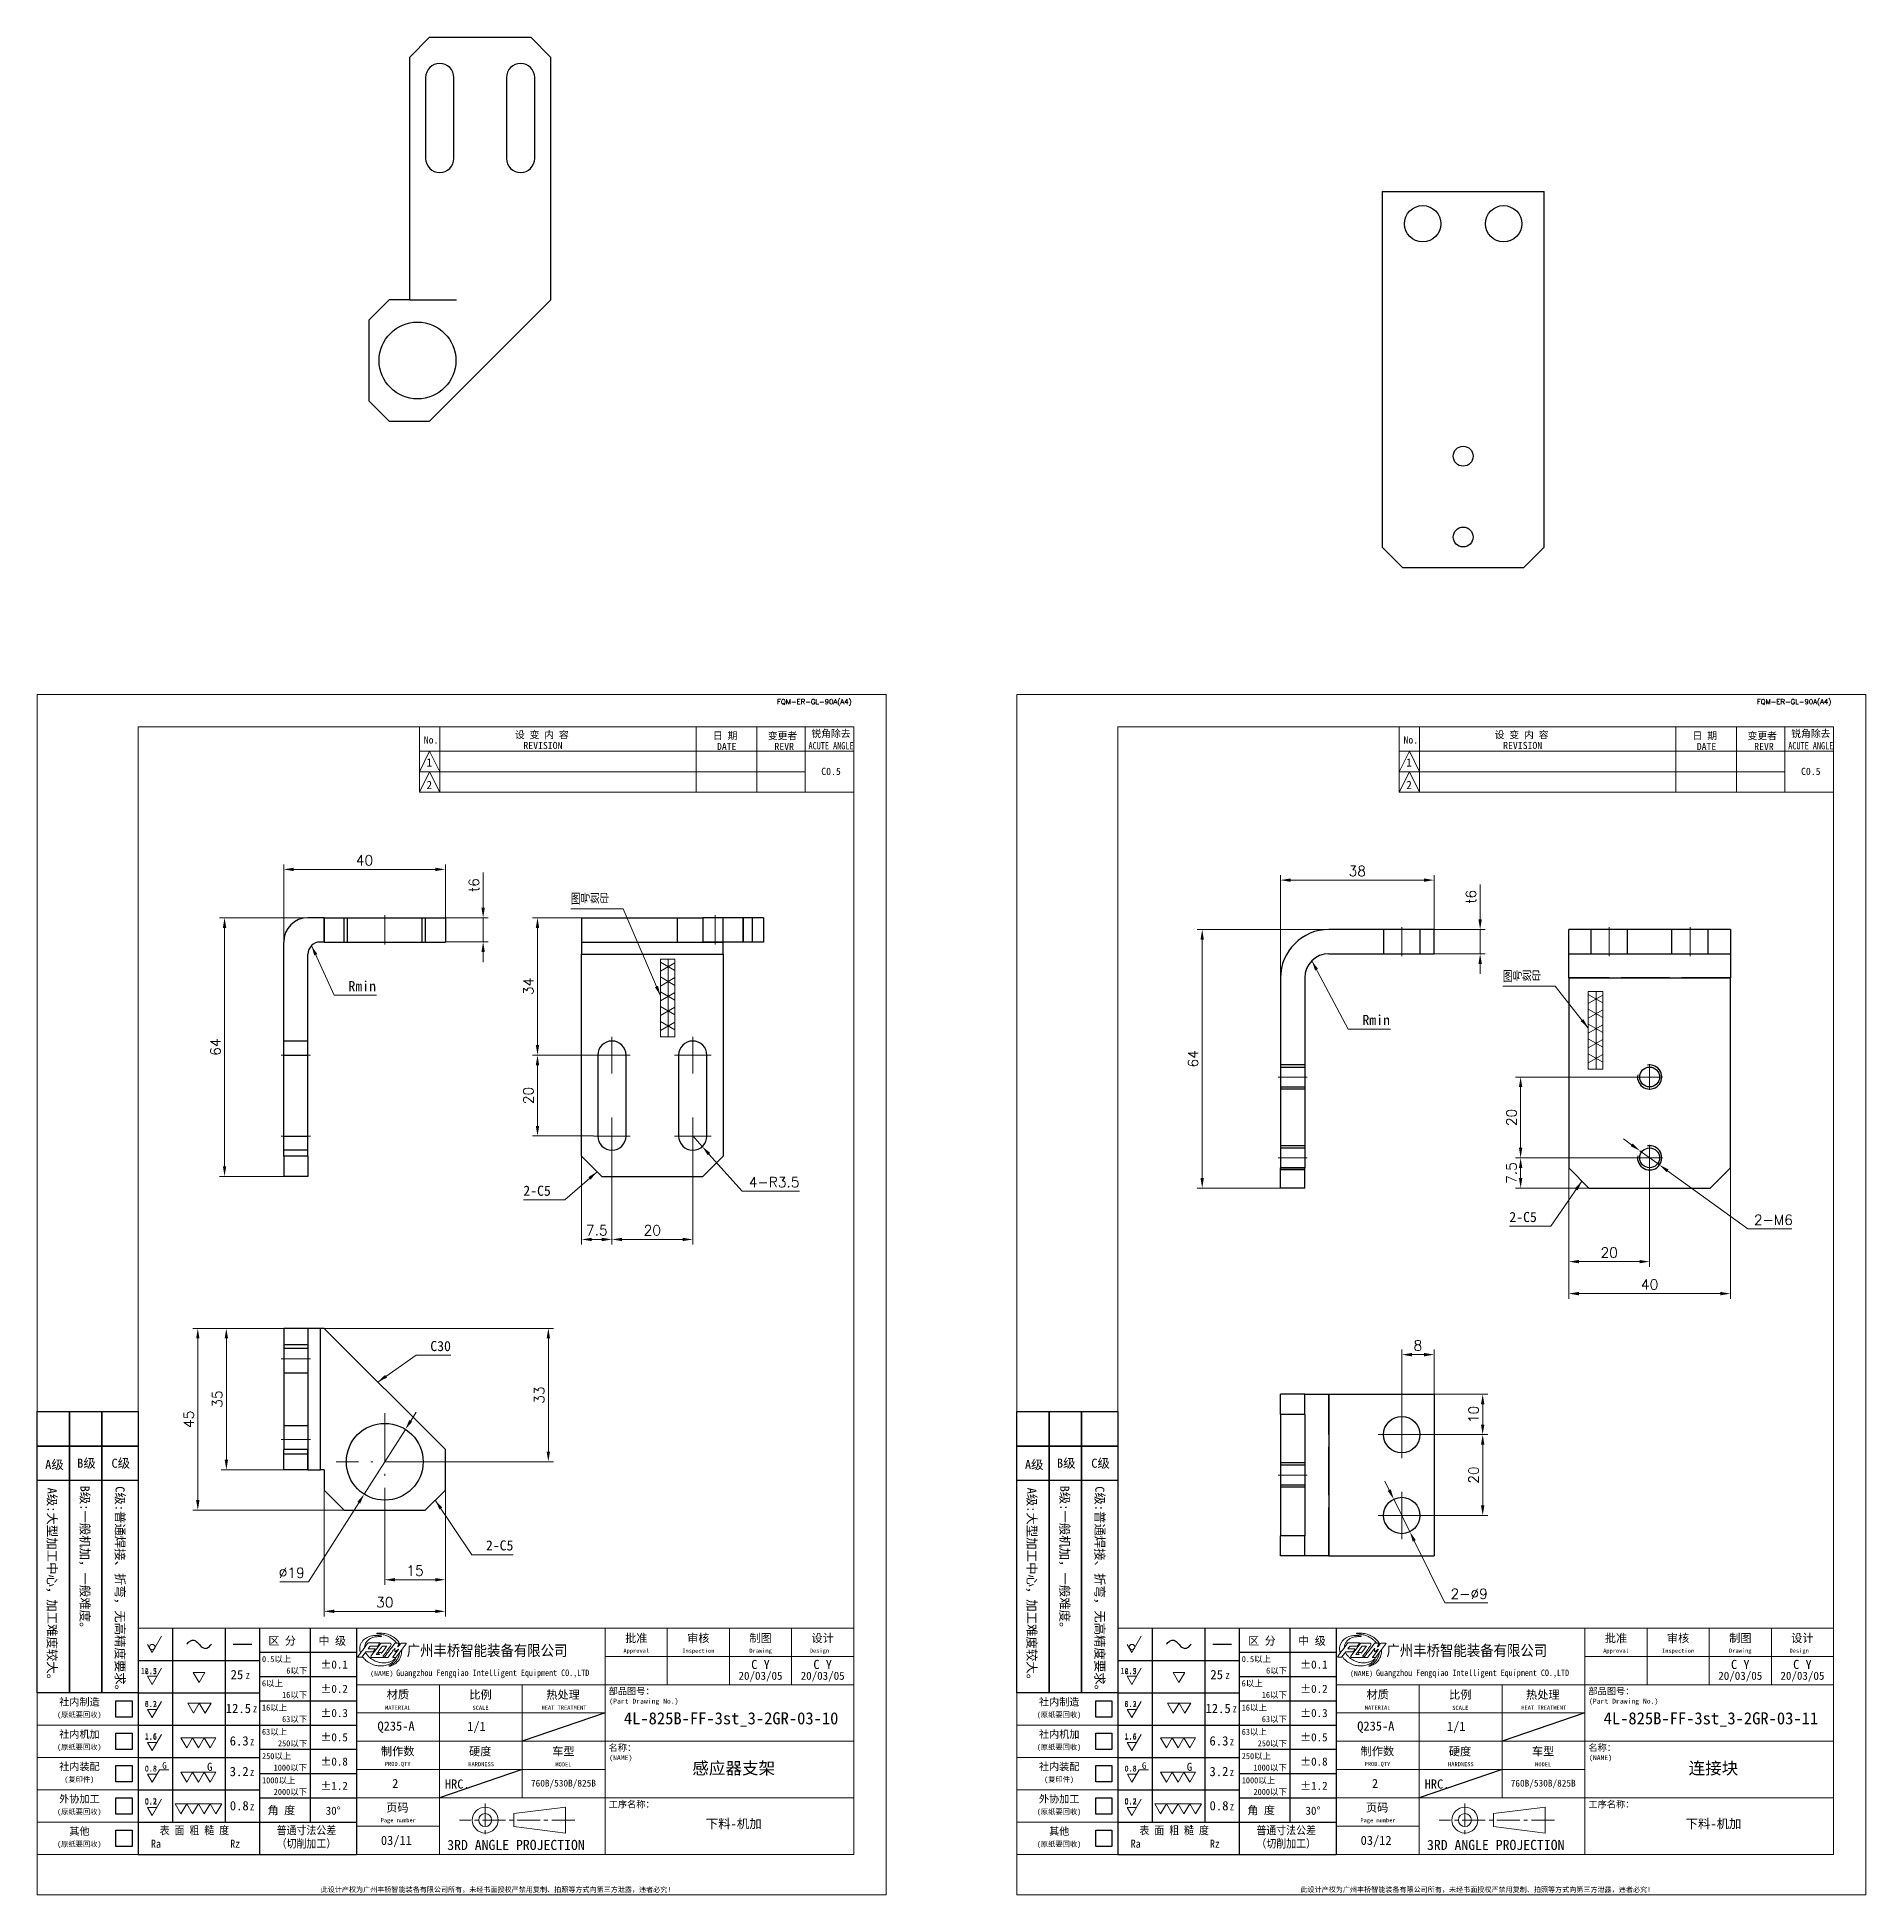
# Model space of a CAD drawing. Header units: millimetres. Extents: x -162325 to -83245, y 277409 to 326486.
# Drawn here: x -161303.1 to -160850.8, y 298342 to 298801.6 of the extents above; entities that cross this region are included whole.
import ezdxf
from ezdxf.enums import TextEntityAlignment as Align

# ---------------------------------------------------------------- set-up
doc = ezdxf.new("R2010")
doc.units = ezdxf.units.MM
for name, pattern in [('CENTER2', [28.575, 19.05, -3.175, 3.175, -3.175]), ('DASHDOT', [18.5, 12, -3, 0.5, -3]), ('DASHED', [15, 12, -3]), ('DASHED2', [9.525, 6.35, -3.175])]:
    doc.linetypes.add(name, pattern=pattern)
for name, color, linetype, lineweight in [('A4', 3, 'Continuous', 20), ('中心线', 2, 'CENTER2', 13), ('图框', 7, 'Continuous', 20), ('尺寸线', 3, 'Continuous', 13), ('文字', 1, 'Continuous', 13), ('标注线', 3, 'Continuous', 25), ('细实线', 4, 'Continuous', 25), ('虚线', 2, 'DASHED2', 25)]:
    doc.layers.add(name, color=color, linetype=linetype, lineweight=lineweight)
doc.layers.add('MARK', color=7, linetype='Continuous')
doc.styles.add('CH-1', font='')
doc.styles.add('DIM', font='romans.shx', dxfattribs={"width": 0.8, "bigfont": 'bigfont.shx'})
doc.styles.add('MX_NOTE_STANDARD', font='txt.shx', dxfattribs={"bigfont": 'extfont.shx'})
doc.styles.get("Standard").update_dxf_attribs({"font": 'txt', "bigfont": 'gbcbig.shx'})
doc.styles.add('工程字', font='')
doc.styles.get('CH-1').set_extended_font_data('SimSun')
doc.styles.get('工程字').set_extended_font_data('SimSun')
doc.dimstyles.new('副本01', dxfattribs={"dimtxt": 2.5, "dimasz": 2.5, "dimexe": 1.25, "dimexo": 0, "dimgap": 1, "dimtad": 1, "dimdsep": 46, "dimtxsty": 'Standard', "dimcen": 1, "dimclrd": 3, "dimclre": 3, "dimclrt": 1, "dimadec": 1, "dimazin": 2, "dimtfac": 1, "dimtmove": 0, "dimatfit": 3, "dimfxl": 0, "dimtolj": 1, "dimlwd": -1, "dimlwe": -1, "dimarcsym": 0})
doc.dimstyles.new('副本01$0', dxfattribs={"dimtxt": 2.5, "dimasz": 2.5, "dimexe": 1.25, "dimexo": 0, "dimgap": 1, "dimtad": 1, "dimdsep": 46, "dimtxsty": 'Standard', "dimcen": 1, "dimclrd": 3, "dimclre": 3, "dimclrt": 1, "dimadec": 1, "dimazin": 2, "dimtfac": 1, "dimtmove": 0, "dimatfit": 3, "dimfxl": 0, "dimtolj": 1, "dimlwd": -1, "dimlwe": -1, "dimarcsym": 0})
doc.dimstyles.new('副本01$3', dxfattribs={"dimtxt": 2.5, "dimasz": 2.5, "dimexe": 1.25, "dimexo": 0, "dimgap": 1, "dimtad": 1, "dimtih": 1, "dimtoh": 1, "dimdsep": 46, "dimtxsty": 'Standard', "dimcen": 1, "dimclrd": 3, "dimclre": 3, "dimclrt": 1, "dimadec": 1, "dimazin": 2, "dimtfac": 1, "dimtmove": 0, "dimatfit": 3, "dimfxl": 0, "dimtolj": 1, "dimlwd": -1, "dimlwe": -1, "dimarcsym": 0})
doc.dimstyles.new('副本01$4', dxfattribs={"dimtxt": 2.5, "dimasz": 2.5, "dimexe": 1.25, "dimexo": 0, "dimgap": 1, "dimtad": 1, "dimtih": 1, "dimtoh": 1, "dimdsep": 46, "dimtxsty": 'Standard', "dimcen": 1, "dimclrd": 3, "dimclre": 3, "dimclrt": 1, "dimadec": 1, "dimazin": 2, "dimtfac": 1, "dimtmove": 0, "dimatfit": 3, "dimfxl": 0, "dimtolj": 1, "dimlwd": -1, "dimlwe": -1, "dimarcsym": 0})

msp = doc.modelspace()

# ---------------------------------------------------------------- texts
at = {"layer": '尺寸线', "color": 1, "char_height": 2.5, "style": '工程字'}
for s, insert, attachment_point in [('{\\W0.7;\\A1;\\f宋体|b0|i0|c134|p2;\\C4;图\\Fg13f12d.shx,@extfont2.shx|c0;号刻印}', (-161161.665, 298586.986), 9), ('{\\W0.7;\\A1;\\f宋体|b0|i0|c134|p2;\\C4;图\\Fg13f12d.shx,@extfont2.shx|c0;号刻印}', (-160931.099, 298567.808), 9), ('Rmin', (-161226.134, 298565.573), 7), ('Rmin', (-160975.303, 298557.189), 7), ('2-C5', (-161176.07, 298514.921), 9), ('2-C5', (-160932.152, 298508.414), 9), ('C30', (-161205.882, 298476.486), 7), ('2-C5', (-161192.124, 298427.161), 7)]:
    msp.add_mtext(s, dxfattribs=dict(at, insert=insert, attachment_point=attachment_point))
at = {"layer": '文字', "color": 1, "linetype": 'Continuous', "style": 'CH-1'}
for s, height, p in [('4L-825B-FF-3st_3-2GR-03-10', 3, (-161131.462, 298385.413, -250.081)), ('4L-825B-FF-3st_3-2GR-03-11', 3, (-160889.099, 298385.413, -250.081)), ('Q235-A', 2.25, (-161214.356, 298383.498, -250.081)), ('1/1', 2.25, (-161194.46, 298383.498, -250.081)), ('Q235-A', 2.25, (-160971.994, 298383.498, -250.081)), ('1/1', 2.25, (-160952.098, 298383.498, -250.081)), ('感应器支架', 3, (-161130.824, 298373.383, -250.081)), ('连接块', 3, (-160888.461, 298373.383, -250.081)), ('2', 2.25, (-161214.548, 298369.542, -250.081)), ('2', 2.25, (-160972.185, 298369.542, -250.081)), ('03/11', 2.25, (-161214.274, 298355.286, -250.081)), ('03/12', 2.25, (-160971.912, 298355.286, -250.081))]:
    msp.add_text(s, height=height, dxfattribs=at).set_placement(p, align=Align.MIDDLE)

# ---------------------------------------------------------------- blocks, each defined once
blk = doc.blocks.new('A$C34C2392C')
at = {"linetype": 'CENTER2', "ltscale": 0.3}
for p, q in [((16.64, 0), (-11.88, 0)), ((-5.53, 4.13), (-5.53, -4.13))]:
    blk.add_line(p, q, dxfattribs=at)
for p, q in [((1.54, 1.6), (14.34, 3.2)), ((1.54, -1.6), (1.54, 1.6)), ((14.34, 3.2), (14.34, -3.2)), ((14.34, -3.2), (1.54, -1.6))]:
    blk.add_line(p, q)
for radius in [3.2, 1.6]:
    blk.add_arc((-5.53, 0), radius, 0, 359.9894)
blk = doc.blocks.new('A$C67844AE1')
for p, q in [((-492, 112), (0, 112)), ((-246, 112), (-246, -112)), ((-184.5, 112), (-184.5, 56)), ((-123, 112), (-123, 56)), ((-61.5, 112), (-61.5, 56)), ((0, -112), (0, 112)), ((-246, 84), (0, 84)), ((-492, 68), (-492, -112)), ((-492, 68), (-492, -112)), ((-492, -112), (-492, 68)), ((-492, 68), (-492, -112)), ((-492, 68), (-492, -112)), ((-492, 68), (-492, -112)), ((-492, 68), (-492, -112)), ((-492, 68), (-492, -112)), ((-492, 68), (-492, -112)), ((-492, -112), (-492, 68)), ((-492, 68), (-492, -112)), ((-492, 68), (-492, -112)), ((-492, 68), (-492, -112)), ((-492, 68), (-492, -112)), ((-492, 56), (0, 56)), ((-410, 56), (-410, -112)), ((-328, 56), (-328, -56)), ((-492, 28), (-246, 28)), ((-492, 0), (0, 0)), ((-492, -28), (-246, -28)), ((-492, -56), (0, -56)), ((-492, -84), (-410, -84)), ((-492, -112), (0, -112))]:
    blk.add_line(p, q)
at = {"color": 4, "ltscale": 0.5}
for p, q in [((-478.7, 93.9), (-480.4, 91.7)), ((-468.4, 96.5), (-477.7, 84.1)), ((-467.1, 97.2), (-459.4, 97.2)), ((-451, 97.2), (-453.6, 97.2)), ((-452.7, 83.1), (-442.9, 96.3)), ((-447.5, 97.2), (-443.3, 97.2)), ((-487, 83.1), (-490.1, 83.1)), ((-482.7, 88.4), (-486.5, 83.4)), ((-477, 82.8), (-466, 82.8)), ((-473.8, 90.8), (-475.1, 88.9)), ((-469.3, 85.8), (-472.6, 85.8)), ((-469.2, 85.9), (-470.1, 87.3)), ((-467.8, 87.8), (-469.9, 87.8)), ((-467.8, 87.8), (-467.4, 87.1)), ((-463.8, 82.8), (-461.4, 82.8))]:
    blk.add_line(p, q, dxfattribs=at)
for centre, radius, start, end in [((-480, 96.4), 1.09, 90, 143.2146), ((-478.7, 93.9), 0.0547, 90, 142.9576), ((-471.7, 94.5), 0.547, 270, 322.847), ((-469.2, 97.2), 0.219, 322.847, 90), ((-467.1, 95.6), 1.64, 90, 143.1791), ((-466.4, 94.1), 0.0547, 90, 143.2802), ((-462.2, 94.1), 0.0547, 323.8117, 90), ((-459.4, 95.6), 1.64, 323.504, 90), ((-454.1, 91.8), 0.137, 354.5829, 143.4402), ((-453.6, 96.7), 0.547, 90, 142.7605), ((-443.3, 96.6), 0.547, 323.5154, 90), ((-490.1, 83.7), 0.547, 143.2146, 270), ((-487, 83.7), 0.547, 270, 322.7804), ((-482.3, 88.1), 0.547, 90, 142.7804), ((-480.4, 91.7), 0.0547, 142.9576, 270), ((-477, 83.6), 0.821, 143.1791, 270), ((-472.6, 85.8), 0.0547, 143.2802, 270), ((-469.3, 85.8), 0.0547, 270, 30.8735), ((-467.4, 87.1), 0.0547, 209.8404, 323.8117), ((-463.8, 83.4), 0.547, 142.7605, 270), ((-461.4, 83.6), 0.821, 270, 323.3415), ((-455.8, 83.1), 0.274, 143.387, 270), ((-453.1, 83.4), 0.547, 270, 323.5154), ((-450.5, 90.9), 0.137, 323.3038, 127.2693)]:
    blk.add_arc(centre, radius, start, end, dxfattribs=at)
for points, knots in [([(-480.8, 97), (-480.9, 96.9), (-481, 96.8), (-481.1, 96.7), (-484.3, 92.4), (-487.4, 88.2), (-490.6, 84)], [-0.084236, -0.084236, -0.084236, -0.084236, 0, 0, 0, 2.885251, 2.885251, 2.885251, 2.885251]), ([(-480, 97.5), (-479.8, 97.5), (-479.7, 97.5), (-479.5, 97.5), (-479.5, 97.5), (-479.5, 97.5), (-479.5, 97.5), (-476.4, 97.5), (-473.2, 97.5), (-470.1, 97.5), (-470.1, 97.5), (-470.1, 97.5), (-470.1, 97.5), (-469.8, 97.5), (-469.5, 97.5), (-469.2, 97.5)], [-0.077734, -0.077734, -0.077734, -0.077734, 0, 0, 0, 0, 0, 0, 1.729211, 1.729211, 1.729211, 1.729211, 1.729211, 1.729211, 1.885805, 1.885805, 1.885805, 1.885805]), ([(-471.7, 94), (-471.7, 94), (-471.7, 94), (-471.8, 94), (-471.8, 94), (-471.8, 94), (-471.8, 94), (-474.1, 94), (-476.4, 94), (-478.7, 94)], [-0.012966, -0.012966, -0.012966, -0.012966, 0, 0, 0, 0, 0, 0, 1.257183, 1.257183, 1.257183, 1.257183]), ([(-469, 97.1), (-469.2, 96.9), (-469.4, 96.7), (-469.5, 96.5), (-469.5, 96.5), (-469.5, 96.5), (-469.5, 96.5), (-470, 95.8), (-470.6, 95.1), (-471.1, 94.4), (-471.1, 94.4), (-471.1, 94.4), (-471.1, 94.4), (-471.2, 94.3), (-471.2, 94.3), (-471.3, 94.2)], [-0.1423966, -0.1423966, -0.1423966, -0.1423966, 0, 0, 0, 0, 0, 0, 0.4822707, 0.4822707, 0.4822707, 0.4822707, 0.4822707, 0.4822707, 0.529029, 0.529029, 0.529029, 0.529029]), ([(-454.1, 97), (-454.2, 96.8), (-454.4, 96.6), (-454.5, 96.4), (-457.7, 92.2), (-460.8, 88.1), (-464, 84), (-464, 83.9), (-464.1, 83.8), (-464.2, 83.7)], [-0.140102, -0.140102, -0.140102, -0.140102, 0, 0, 0, 2.844058, 2.844058, 2.844058, 2.913465, 2.913465, 2.913465, 2.913465]), ([(-451, 97.2), (-451, 97.2), (-450.8, 97.2), (-450.4, 97), (-450.2, 96.5), (-450.3, 95.9), (-450.5, 95.2), (-450.8, 94.5), (-451, 94), (-451.1, 93.7), (-451.1, 93.6), (-451, 93.6), (-450.8, 93.6), (-450.5, 94), (-450, 94.6), (-449.2, 95.5), (-448.6, 96.3), (-448, 96.8), (-447.7, 97.1), (-447.5, 97.2)], [0, 0, 0, 0, 0.047379, 0.11361, 0.198731, 0.32589, 0.467244, 0.599055, 0.733672, 0.758899, 0.77069, 0.790267, 0.820293, 0.867992, 1.054564, 1.278066, 1.476304, 1.62487, 1.711224, 1.711224, 1.711224, 1.711224]), ([(-469.9, 87.8), (-470, 87.8), (-470, 87.8), (-470.1, 87.7), (-470.2, 87.7), (-470.2, 87.6), (-470.2, 87.5), (-470.1, 87.4), (-470.1, 87.3), (-470.1, 87.3)], [0, 0, 0, 0, 0.0189462, 0.0330559, 0.0436533, 0.0575788, 0.0766083, 0.0956988, 0.1082528, 0.1082528, 0.1082528, 0.1082528]), ([(-456, 83.3), (-455.9, 83.5), (-455.7, 83.7), (-455.6, 83.9), (-455.6, 83.9), (-455.6, 83.9), (-455.6, 83.9), (-453.8, 86.2), (-452.1, 88.5), (-450.4, 90.9)], [-0.132838, -0.132838, -0.132838, -0.132838, 0, 0, 0, 0, 0, 0, 1.591518, 1.591518, 1.591518, 1.591518])]:
    blk.add_open_spline(points, degree=3, knots=knots, dxfattribs=at)
at = {"color": 3, "ltscale": 0.5}
for points, knots in [([(-488, 87.4), (-488.3, 88.2), (-488.6, 89.5), (-488.8, 91.4), (-488.7, 93), (-488.5, 94.5), (-488, 95.9), (-487.3, 97.3), (-486.5, 98.5), (-485.6, 99.9), (-484.1, 101.2), (-482.1, 102.5), (-479.6, 103.7), (-476.6, 104.5), (-473.5, 104.7), (-470.8, 104.7), (-469, 104.5), (-468.1, 104.3), (-467.6, 104.2), (-467.4, 104.1), (-467.4, 103.8), (-467.5, 103.6), (-467.7, 103.6), (-467.8, 103.6)], [0.033361, 0.033361, 0.033361, 0.033361, 0.471833, 0.793856, 1.06763, 1.327784, 1.632518, 1.904259, 2.171672, 2.434164, 2.811787, 3.221221, 3.771763, 4.287691, 4.918993, 5.487196, 5.736969, 5.935719, 6.004988, 6.011363, 6.068145, 6.111246, 6.151841, 6.151841, 6.151841, 6.151841]), ([(-467.8, 103.6), (-468.7, 103.6), (-471.1, 103.6), (-474.8, 103.2), (-478.3, 101.8), (-481.1, 99.8), (-483, 97.3), (-484, 94.8), (-484, 93.4), (-483.9, 92.9)], [0, 0, 0, 0, 0.511401, 1.333961, 2.006207, 2.544799, 3.201133, 3.690752, 3.982461, 3.982461, 3.982461, 3.982461]), ([(-471.9, 106.8), (-471.9, 106.8), (-471.9, 106.9), (-471.1, 106.9), (-470.1, 107), (-468.3, 106.9), (-466.3, 106.9), (-463.9, 106.7), (-461.4, 105.9), (-458.9, 105.1), (-456.8, 104), (-455, 102.8), (-453.4, 101.6), (-451.6, 99.9), (-450.3, 98.1), (-449.4, 96.7), (-449.1, 95.9), (-449, 95.7)], [0, 0, 0, 0, 0.013513, 0.041806, 0.340693, 0.661167, 1.001786, 1.450195, 1.93793, 2.441413, 2.919246, 3.201062, 3.624217, 4.053268, 4.510623, 4.853859, 4.962074, 4.962074, 4.962074, 4.962074]), ([(-486.1, 83.9), (-485.6, 83.2), (-484.1, 81), (-480.4, 78), (-475.7, 75.7), (-470.4, 74.5), (-465.2, 74.6), (-460.4, 75.6), (-456.8, 77.7), (-454.7, 79.8), (-453.7, 81.1), (-453.4, 81.9), (-453.8, 82), (-453.8, 81.9), (-453.9, 81.8)], [0.008574, 0.008574, 0.008574, 0.008574, 0.511088, 1.461558, 2.551285, 3.372869, 4.408758, 5.360341, 6.07413, 6.646139, 6.965728, 7.014048, 7.055407, 7.097199, 7.097199, 7.097199, 7.097199]), ([(-453.9, 81.8), (-454.2, 81.5), (-455.1, 80.3), (-457.5, 79.1), (-460.3, 78.2), (-463.1, 77.6), (-465.7, 77.6), (-468.2, 77.7), (-470.3, 78.3), (-472.4, 78.9), (-474.6, 79.8), (-476.8, 81.1), (-479, 82.6), (-480.7, 84.6), (-482.1, 86.3), (-482.8, 87.5), (-483, 88)], [0, 0, 0, 0, 0.227272, 0.804496, 1.430419, 1.862632, 2.367125, 2.88024, 3.204387, 3.579335, 4.036384, 4.516387, 4.985288, 5.507707, 5.907232, 6.223175, 6.223175, 6.223175, 6.223175]), ([(-449.4, 87.5), (-449.5, 86.9), (-449.6, 86.1), (-449.9, 84.8), (-450.4, 83.8), (-450.8, 82.6), (-451.5, 81.6), (-452.2, 80.2), (-453.2, 79.2), (-454.3, 78), (-455.6, 77.1), (-457, 76.1), (-458.4, 75.4), (-459.2, 74.9), (-459.9, 74.7), (-459.9, 74.2), (-459.7, 74.2), (-459.5, 74.2)], [0.004933, 0.004933, 0.004933, 0.004933, 0.333622, 0.498315, 0.724349, 0.934741, 1.17012, 1.401267, 1.780901, 1.94954, 2.292483, 2.648069, 2.865789, 3.139575, 3.199954, 3.253921, 3.331828, 3.331828, 3.331828, 3.331828]), ([(-459.5, 74.2), (-459.1, 74.3), (-457.8, 74.6), (-455.9, 75.5), (-453.8, 76.8), (-452, 78), (-450.5, 79.8), (-449.2, 81.6), (-448.2, 83.9), (-447.3, 86.8), (-447.3, 89.1), (-447.3, 90.4)], [0, 0, 0, 0, 0.196818, 0.752706, 1.133972, 1.558354, 1.94217, 2.414014, 2.774875, 3.316286, 4.02771, 4.02771, 4.02771, 4.02771])]:
    blk.add_open_spline(points, degree=3, knots=knots, dxfattribs=at)
at = {"color": 4, "ltscale": 0.5}
for points in [[(-466.4, 94.2), (-468.5, 91.4), (-470.5, 88.6), (-472.6, 85.9)], [(-462.2, 94.1), (-463.9, 91.8), (-465.6, 89.4), (-467.3, 87.1)], [(-466.4, 94.2), (-465, 94.2), (-463.6, 94.2), (-462.2, 94.2)], [(-458.1, 94.6), (-460.6, 91.2), (-463.1, 87.8), (-465.6, 84.4)], [(-454.2, 91.9), (-456, 89.4), (-457.9, 86.9), (-460.7, 83.1)], [(-476, 88.6), (-478.1, 88.6), (-480.2, 88.6), (-482.3, 88.6)], [(-474.4, 91.6), (-476.4, 91.6), (-478.4, 91.6), (-480.4, 91.6)], [(-455.8, 82.9), (-454.9, 82.9), (-454, 82.9), (-453.1, 82.9)], [(-454.1, 89.6), (-454.1, 90.3), (-454, 91.1), (-453.9, 91.8)], [(-453.1, 89.1), (-452.3, 89.7), (-451.4, 90.4), (-450.6, 91.1)]]:
    blk.add_open_spline(points, degree=3, dxfattribs=at)
at = {"color": 3, "ltscale": 0.5}
blk.add_spline([(-471.9, 106.8), (-471.8, 106.5), (-471.3, 106.3), (-470, 106.2), (-468.7, 106), (-466.8, 105.7), (-464.7, 105.2), (-462.9, 104.7), (-461.1, 104), (-459.4, 103.1), (-457.9, 102.2), (-455.3, 100.3), (-454.1, 99.3), (-453.6, 98.7), (-452.3, 97.2)], degree=3, dxfattribs=at)
at = {"color": 4, "ltscale": 0.5}
for points in [[(-476, 88.6), (-475.6, 88.6), (-475.4, 88.7), (-475.3, 88.7), (-475.1, 88.9)], [(-473.8, 90.8), (-473.7, 91), (-473.7, 91.2), (-473.8, 91.4), (-474, 91.5), (-474.2, 91.6), (-474.4, 91.6)], [(-465.6, 84.4), (-465.6, 84.3), (-465.6, 84.2), (-465.5, 84), (-465.4, 83.8), (-465.2, 83.4), (-465.1, 83.3), (-465.1, 83.1), (-465.4, 83), (-465.7, 82.9), (-466, 82.8)], [(-454.1, 89.6), (-454.2, 89.2), (-454.1, 89), (-454, 88.8), (-453.8, 88.8), (-453.6, 88.8), (-453.4, 88.9), (-453.1, 89.1)]]:
    blk.add_spline(points, degree=3, dxfattribs=at)
at = {"layer": '细实线', "color": 0, "linetype": 'Continuous'}
for p, q in [((-492, 112), (-492, 56)), ((-492, 68), (-492, -112)), ((-492, 68), (-492, -112)), ((-492, 68), (-492, -112))]:
    blk.add_line(p, q, dxfattribs=at)
at = {"lineweight": 35, "xscale": 4, "yscale": 4, "zscale": 4}
blk.add_blockref('A$C34C2392C', (-342.6, -78), dxfattribs=at)
at = {"style": 'CH-1'}
for s, height, p in [('批准', 8.11, (-215.2, 102.3)), ('审核', 8.11, (-153.8, 102.3)), ('制图', 8.11, (-92.2, 102.3)), ('Drawing', 4.06, (-92.2, 89.1)), ('Design  ', 4.06, (-30.8, 89.1)), ('设计', 8.11, (-30.8, 102.3)), ('Approval', 4.06, (-215.2, 89.1)), ('Inspection', 4.06, (-153.8, 89.1)), ('比例', 8.11, (-369.3, 46.3)), ('MATERIAL', 4.06, (-451.1, 33.3)), ('SCALE', 4.06, (-369.3, 33.1)), ('制作数', 8.11, (-451.3, -9.7)), ('车型', 8.11, (-287.3, -9.7)), ('PROD.QTY', 4.06, (-451.3, -22.9)), ('MODEL', 4.06, (-287.3, -22.9)), ('3RD ANGLE PROJECTION', 10, (-334.2, -102.6))]:
    blk.add_text(s, height=height, dxfattribs=at).set_placement(p, align=Align.MIDDLE)
at = {"lineweight": 35, "style": 'CH-1'}
for s, height, p in [('(NAME)', 4.87, (-478.4, 64.7)), ('部品图号：', 6.49, (-242.5, 46.4)), ('(Part Drawing No.)', 4.868, (-241.9, 37.3)), ('名称：', 6.49, (-242.5, -9.6)), ('(NAME)', 4.87, (-241.9, -18.7)), ('工序名称：', 6.49, (-242.5, -65.6))]:
    blk.add_text(s, height=height, dxfattribs=at).set_placement(p)
at = {"style": 'CH-1'}
blk.add_text('材质', height=8.11, dxfattribs=at).set_placement((-462.1, 42.2))
at = {"lineweight": 35, "style": 'CH-1'}
for s, height, p in [('热处理', 8.11, (-287.6, 46.3)), ('HEAT TREATMENT', 4.055, (-286.7, 33.3)), ('硬度', 8.11, (-369.6, -9.7)), ('HARDNESS', 4.06, (-368.7, -22.7)), ('HRC.', 9, (-392.3, -42.3, -1000.3)), ('页码', 8.11, (-451.6, -65.7)), ('Page number', 4.055, (-450.7, -78.7))]:
    blk.add_text(s, height=height, dxfattribs=at).set_placement(p, align=Align.MIDDLE)
at = {"layer": 'MARK', "style": 'CH-1', "width": 0.9}
blk.add_text('广州丰桥智能装备有限公司', height=10.8, dxfattribs=at).set_placement((-442.4, 84.4))
at = {"layer": 'MARK', "insert": (-452.7, 71), "char_height": 6.5, "width": 556.951, "attachment_point": 1, "style": 'CH-1'}
blk.add_mtext('{\\W0.9;Guangzhou Fengqiao Intelligent Equipment CO.,LTD}', dxfattribs=at)
blk = doc.blocks.new('A$C32AF00EF')
for p, q in [((-1.44, 2.5), (0, 0)), ((0, 0), (2.89, 5))]:
    blk.add_line(p, q)
blk.add_circle((0, 1.67), 0.833)
blk = doc.blocks.new('A$C553B2148')
for p, q in [((1.44, 0), (-1.44, 0)), ((-1.44, 0), (0, -2.5)), ((0, -2.5), (2.89, 2.5))]:
    blk.add_line(p, q)
at = {"style": 'MX_NOTE_STANDARD'}
blk.add_attdef('12.5', text='', height=1.75, dxfattribs=at).set_placement((1.44, 0.28), align=Align.BOTTOM_RIGHT)
blk = doc.blocks.new('A$C1377093C')
for p, q in [((0, 0), (-1.44, 2.5)), ((-1.44, 2.5), (1.44, 2.5)), ((1.44, 2.5), (0, 0))]:
    blk.add_line(p, q)
blk = doc.blocks.new('A$C6D2D6B6B')
for p, q in [((0, 0), (-1.44, 2.5)), ((-1.44, 2.5), (1.44, 2.5)), ((1.44, 2.5), (0, 0)), ((1.44, 2.5), (4.33, 2.5)), ((2.89, 0), (1.44, 2.5)), ((4.33, 2.5), (2.89, 0))]:
    blk.add_line(p, q)
blk = doc.blocks.new('A$C62DD302B')
for p, q in [((-2.89, 0), (-4.33, 2.5)), ((-4.33, 2.5), (-1.44, 2.5)), ((-1.44, 2.5), (-2.89, 0)), ((-1.44, 2.5), (1.44, 2.5)), ((0, 0), (-1.44, 2.5)), ((1.44, 2.5), (0, 0)), ((2.89, 0), (1.44, 2.5)), ((1.44, 2.5), (4.33, 2.5)), ((4.33, 2.5), (2.89, 0))]:
    blk.add_line(p, q)
blk = doc.blocks.new('A$C077E39D2')
for p, q in [((-4.33, -2.5), (-5.77, 0)), ((-5.77, 0), (-2.89, 0)), ((-2.89, 0), (-4.33, -2.5)), ((-2.89, 0), (0, 0)), ((-1.44, -2.5), (-2.89, 0)), ((0, 0), (-1.44, -2.5)), ((1.44, -2.5), (0, 0)), ((0, 0), (2.89, 0)), ((2.89, 0), (1.44, -2.5)), ((4.33, -2.5), (2.89, 0)), ((2.89, 0), (5.77, 0)), ((5.77, 0), (4.33, -2.5))]:
    blk.add_line(p, q)
blk = doc.blocks.new('A$C09D43E00')
for p, q in [((1.15, 2), (-1.15, 2)), ((-1.15, 2), (0, 0)), ((0, 0), (1.78, 3.08)), ((1.78, 3.08), (4.07, 3.08))]:
    blk.add_line(p, q)
at = {"style": 'MX_NOTE_STANDARD'}
blk.add_attdef('12.5', text='', height=1.4, dxfattribs=at).set_placement((1.15, 2.22), align=Align.BOTTOM_RIGHT)
at = {"layer": '细实线', "color": 0, "style": 'CH-1'}
blk.add_text('G', height=1.6, dxfattribs=at).set_placement((2.47, 3.33))
blk = doc.blocks.new('A$C339E5D7D')
for p, q in [((-2.89, 0), (-4.33, 2.5)), ((-4.33, 2.5), (-1.44, 2.5)), ((-1.44, 2.5), (-2.89, 0)), ((-1.44, 2.5), (1.44, 2.5)), ((0, 0), (-1.44, 2.5)), ((1.44, 2.5), (0, 0)), ((2.89, 0), (1.44, 2.5)), ((1.44, 2.5), (4.33, 2.5)), ((4.33, 2.5), (2.89, 0))]:
    blk.add_line(p, q)
at = {"layer": '细实线', "color": 0, "style": 'CH-1'}
blk.add_text('G', height=2, dxfattribs=at).set_placement((2.13, 2.81))
blk = doc.blocks.new('54')
for p, q in [((5360.79, 6053.19), (5468.79, 6053.19)), ((5468.79, 6047.19), (5468.79, 5957.19)), ((5468.79, 6047.19), (5468.79, 5957.19)), ((5468.79, 5957.19), (5468.79, 6047.19)), ((5468.79, 6047.19), (5468.79, 5957.19)), ((5468.79, 6047.19), (5468.79, 5957.19)), ((5468.79, 6047.19), (5468.79, 5957.19)), ((5468.79, 6047.19), (5468.79, 5957.19)), ((5468.79, 6047.19), (5468.79, 5957.19)), ((5468.79, 6047.19), (5468.79, 5957.19)), ((5468.79, 5957.19), (5468.79, 6047.19)), ((5468.79, 6047.19), (5468.79, 5957.19)), ((5468.79, 6047.19), (5468.79, 5957.19)), ((5468.79, 6047.19), (5468.79, 5957.19)), ((5468.79, 6047.19), (5468.79, 5957.19))]:
    blk.add_line(p, q)
at = {"layer": '细实线', "color": 0, "linetype": 'Continuous'}
for p, q in [((5360.79, 6053.19), (5360.79, 5941.19)), ((5377.79, 6053.19), (5377.79, 5957.19)), ((5403.79, 6053.19), (5403.79, 5957.19)), ((5420.79, 6053.19), (5420.79, 5941.19)), ((5445.79, 6053.19), (5445.79, 5957.19)), ((5468.79, 6053.19), (5468.79, 5941.19)), ((5407.7, 6045.29), (5417.04, 6045.29)), ((5420.79, 6041.19), (5468.79, 6041.19)), ((5468.79, 6047.19), (5468.79, 5957.19)), ((5468.79, 6047.19), (5468.79, 5957.19)), ((5468.79, 6047.19), (5468.79, 5957.19)), ((5360.79, 6037.19), (5420.79, 6037.19)), ((5360.79, 6021.19), (5420.79, 6021.19)), ((5420.79, 6029.19), (5468.79, 6029.19)), ((5420.79, 6017.19), (5468.79, 6017.19)), ((5360.79, 6005.19), (5420.79, 6005.19)), ((5420.79, 6005.19), (5468.79, 6005.19)), ((5360.79, 5989.19), (5420.79, 5989.19)), ((5420.79, 5993.19), (5468.79, 5993.19)), ((5420.79, 5981.19), (5468.79, 5981.19)), ((5360.79, 5973.19), (5420.79, 5973.19)), ((5420.79, 5969.19), (5468.79, 5969.19)), ((5360.79, 5957.19), (5468.79, 5957.19)), ((5360.79, 5957.19), (5468.79, 5957.19)), ((5360.79, 5941.19), (5468.79, 5941.19))]:
    blk.add_line(p, q, dxfattribs=at)
at = {"layer": '细实线', "color": 0, "linetype": 'Continuous', "start_tangent": (0.606347, 0.7952), "end_tangent": (0.584547, 0.81136)}
blk.add_spline([(5384.88, 6045.23), (5386.3, 6046.61), (5387.98, 6047.24), (5389.51, 6046.59), (5390.93, 6045.19), (5392.37, 6043.78), (5393.91, 6043.13), (5395.61, 6043.82), (5397.01, 6045.27)], degree=3, dxfattribs=at)
for name, p, xscale, yscale, zscale in [('A$C32AF00EF', (5367.73, 6041.13), 1.600000000000364, 1.600000000000364, 1.600000000000364), ('A$C1377093C', (5390.94, 6026.26), 2, 2, 2), ('A$C6D2D6B6B', (5388.15, 6011.08), 2, 2, 2), ('A$C62DD302B', (5390.57, 5993.94), 2, 2, 2), ('A$C077E39D2', (5390.57, 5966.26), 2, 2, 2)]:
    blk.add_blockref(name, p, dxfattribs=dict(xscale=xscale, yscale=yscale, zscale=zscale))
ref = blk.add_blockref('A$C553B2148', (5367.73, 6029.35), dxfattribs=dict(xscale=1.600000000000364, yscale=1.600000000000364, zscale=1.600000000000364))
ref.add_attrib('12.5', '12.5', dxfattribs={"height": 2.8, "style": 'CH-1'}).set_placement((5370.04, 6029.8), align=Align.BOTTOM_RIGHT)
ref = blk.add_blockref('A$C553B2148', (5367.73, 6012.86), dxfattribs=dict(xscale=1.600000000000364, yscale=1.600000000000364, zscale=1.600000000000364))
ref.add_attrib('12.5', '6.3', dxfattribs={"height": 2.8, "style": 'CH-1'}).set_placement((5370.04, 6013.31), align=Align.BOTTOM_RIGHT)
ref = blk.add_blockref('A$C553B2148', (5367.73, 5996.56), dxfattribs=dict(xscale=1.600000000000364, yscale=1.600000000000364, zscale=1.600000000000364))
ref.add_attrib('12.5', '1.6', dxfattribs={"height": 2.8, "style": 'CH-1'}).set_placement((5370.04, 5997.01), align=Align.BOTTOM_RIGHT)
at = {"lineweight": 35}
ref = blk.add_blockref('A$C09D43E00', (5367.73, 5976.92), dxfattribs=dict(at, xscale=2, yscale=2, zscale=2))
ref.add_attrib('12.5', '0.8', dxfattribs={"height": 2.8, "style": 'CH-1'}).set_placement((5370.04, 5981.37), align=Align.BOTTOM_RIGHT)
at = {"lineweight": 35, "xscale": 2, "yscale": 2, "zscale": 2}
blk.add_blockref('A$C339E5D7D', (5390.57, 5976.92), dxfattribs=at)
ref = blk.add_blockref('A$C553B2148', (5367.73, 5964.47), dxfattribs=dict(xscale=1.600000000000364, yscale=1.600000000000364, zscale=1.600000000000364))
ref.add_attrib('12.5', '0.2', dxfattribs={"height": 2.8, "style": 'CH-1'}).set_placement((5370.04, 5964.92), align=Align.BOTTOM_RIGHT)
at = {"style": 'CH-1', "width": 0.9}
for s, p in [('Ra              Rz', (5389.17, 5946.45)), ('表 面 粗 糙 度', (5388.59, 5953.25)), ('普通寸法公差', (5444.02, 5953.25)), ('（切削加工）', (5444.02, 5946.67))]:
    blk.add_text(s, height=4, dxfattribs=at).set_placement(p, align=Align.MIDDLE)
at = {"layer": '细实线', "color": 0, "style": 'CH-1'}
for s, height, p in [('区 分', 4, (5432.03, 6046.97)), ('中 级', 4, (5456.79, 6046.97)), ('0.5以上', 3, (5429.3, 6037.89)), ('6以下', 3, (5439.3, 6032.14)), ('6以上', 3, (5427.22, 6025.89)), ('16以下', 3, (5438.2, 6020.14)), ('16以上', 3, (5428.26, 6013.89)), ('63以上', 3, (5428.26, 6001.89)), ('63以下', 3, (5438.2, 6008.14)), ('250以下', 3, (5437.19, 5996.14)), ('250以上', 3, (5429.3, 5989.89)), ('1000以下', 3, (5436.08, 5984.14)), ('1000以上', 3, (5430.33, 5977.89)), ('2000以下', 3, (5436.13, 5972.14)), ('角 度', 4, (5431.63, 5963.15))]:
    blk.add_text(s, height=height, dxfattribs=at).set_placement(p, align=Align.MIDDLE)
for s, height, p in [('6.3', 2.944, (5364.07, 6030.28)), ('25', 4.6, (5406.51, 6027.88)), ('Z', 3, (5414, 6027.96)), ('%%P0.1', 4, (5450.91, 6033.15)), ('%%P0.2', 4, (5450.91, 6021.15)), ('3.2', 2.944, (5364.07, 6014.28)), ('12.5', 4.6, (5404.08, 6011.13)), ('Z', 3, (5417.58, 6011.47)), ('%%P0.3', 4, (5450.91, 6009.15)), ('1.6', 2.944, (5364.07, 5998.28)), ('6.3', 4.6, (5406.05, 5995.09)), ('Z', 3, (5416.15, 5995.17)), ('%%P0.5', 4, (5450.91, 5997.15)), ('0.8', 2.944, (5364.07, 5982.28)), ('3.2', 4.6, (5406.05, 5979.93)), ('%%P0.8', 4, (5450.91, 5985.15)), ('Z', 3, (5416.15, 5980.01)), ('%%P1.2', 4, (5450.91, 5973.15)), ('0.2', 2.944, (5364.07, 5966.28)), ('0.8', 4.6, (5406.1, 5963)), ('Z', 3, (5416.15, 5963.08)), ('30°', 4, (5453.55, 5960.81))]:
    blk.add_text(s, height=height, dxfattribs=at).set_placement(p)
blk = doc.blocks.new('fenlei')
at = {"layer": '图框'}
for points in [[(-25, 32), (0, 32), (0, 40), (-25, 40)], [(-25, 24), (0, 24), (0, 32), (-25, 32)], [(-25, 16), (0, 16), (0, 24), (-25, 24)], [(-25, 8), (0, 8), (0, 16), (-25, 16)], [(-25, 0), (0, 0), (0, 8), (-25, 8)]]:
    blk.add_lwpolyline(points, close=True, dxfattribs=at)
at = {"layer": '细实线'}
for points in [[(-5.5, 38), (-1.5, 38), (-1.5, 34), (-5.5, 34)], [(-5.5, 30), (-1.5, 30), (-1.5, 26), (-5.5, 26)], [(-5.5, 22), (-1.5, 22), (-1.5, 18), (-5.5, 18)], [(-5.5, 14), (-1.5, 14), (-1.5, 10), (-5.5, 10)], [(-5.5, 6), (-1.5, 6), (-1.5, 2), (-5.5, 2)]]:
    blk.add_lwpolyline(points, close=True, dxfattribs=at)
at = {"style": 'CH-1'}
for s, height, p in [('社内制造', 1.836, (-14.54, 37.8)), ('(原纸要回收)', 1.285, (-14.58, 34.52)), ('社内机加', 1.836, (-14.54, 29.8)), ('(原纸要回收)', 1.285, (-14.58, 26.52)), ('社内装配', 1.836, (-14.54, 21.8)), ('(复印件)', 1.285, (-14.58, 18.52)), ('外协加工', 1.836, (-14.54, 13.8)), ('(原纸要回收)', 1.285, (-14.58, 10.52)), ('其他', 1.836, (-14.54, 5.8)), ('(原纸要回收)', 1.285, (-14.58, 2.52))]:
    blk.add_text(s, height=height, dxfattribs=at).set_placement(p, align=Align.MIDDLE)
blk = doc.blocks.new('机加分类')
at = {"layer": '细实线'}
for p, q in [((-94, -8.5), (-94, 0)), ((-94, 0), (-86, 0)), ((-86, -8.5), (-86, 0)), ((-86, 0), (-78, 0)), ((-86, 0), (-86, -8.5)), ((-78, -8.5), (-78, 0)), ((-78, 0), (-69, 0)), ((-78, 0), (-78, -8.5)), ((-69, 0), (-69, -8.5)), ((-86, -8.5), (-94, -8.5)), ((-94, -17), (-94, -8.5)), ((-94, -8.5), (-86, -8.5)), ((-78, -8.5), (-86, -8.5)), ((-86, -17), (-86, -8.5)), ((-86, -8.5), (-78, -8.5)), ((-86, -8.5), (-86, -17)), ((-69, -8.5), (-78, -8.5)), ((-78, -17), (-78, -8.5)), ((-78, -8.5), (-69, -8.5)), ((-78, -8.5), (-78, -17)), ((-69, -8.5), (-69, -17)), ((-86, -17), (-94, -17)), ((-94, -69.55), (-94, -17)), ((-78, -17), (-86, -17)), ((-86, -69.55), (-86, -17)), ((-86, -17), (-86, -69.55)), ((-69, -17), (-78, -17)), ((-78, -69.55), (-78, -17)), ((-78, -17), (-78, -69.55)), ((-69, -17), (-69, -69.55)), ((-86, -69.55), (-94, -69.55)), ((-78, -69.55), (-86, -69.55)), ((-69, -69.55), (-78, -69.55))]:
    blk.add_line(p, q, dxfattribs=at)
at = {"layer": '文字', "color": 1, "linetype": 'Continuous', "style": 'CH-1'}
blk.add_text('A级', height=2.25, dxfattribs=at).set_placement((-89.72, -14.22, -250.08), align=Align.CENTER)
for s, p in [('B级', (-81.81, -12.71, -250.08)), ('C级', (-73.31, -12.71, -250.08))]:
    blk.add_text(s, height=2.25, dxfattribs=at).set_placement(p, align=Align.MIDDLE)
for s, p in [('A级:大型加工中心，加工难度较大。', (-90.3, -43.36)), ('B级:一般机加，一般难度。', (-82.16, -36.72)), ('C级:普通焊接、折弯，无高精度要求。', (-73.47, -44.53))]:
    blk.add_text(s, height=2.25, rotation=270, dxfattribs=at).set_placement(p, align=Align.MIDDLE)
blk = doc.blocks.new('1比1 竖框')
at = {"layer": '图框'}
for p, q in [((0, 0), (0, 297)), ((0, 297), (210, 297)), ((178, 297), (202, 297)), ((210, 297), (210, 0)), ((25, 289), (202, 289)), ((25, 10), (25, 289)), ((25, 272.79), (25, 289)), ((94.55, 272.79), (94.55, 289)), ((99.62, 289), (99.62, 272.79)), ((163, 289), (163, 272.79)), ((163, 289), (163, 272.79)), ((163, 289), (163, 272.79)), ((163, 289), (163, 272.79)), ((163, 289), (163, 272.79)), ((178, 289), (178, 272.79)), ((178, 289), (178, 272.79)), ((178, 289), (178, 272.79)), ((178, 289), (178, 272.79)), ((178, 289), (178, 272.79)), ((178, 289), (202, 289)), ((178, 289), (202, 289)), ((178, 289), (202, 289)), ((178, 289), (202, 289)), ((202, 289), (178, 289)), ((190, 289), (190, 272.79)), ((190, 289), (190, 272.79)), ((190, 289), (190, 272.79)), ((190, 289), (190, 272.79)), ((190, 289), (190, 272.79)), ((202, 289), (202, 10)), ((94.55, 277.86), (97.09, 282.93)), ((94.55, 282.93), (190, 282.93)), ((94.55, 282.93), (190, 282.93)), ((94.55, 282.93), (190, 282.93)), ((94.55, 282.93), (190, 282.93)), ((97.09, 282.93), (99.62, 277.86)), ((190, 282.93), (202, 282.93)), ((190, 282.93), (202, 282.93)), ((190, 282.93), (202, 282.93)), ((190, 282.93), (202, 282.93)), ((94.55, 272.79), (97.09, 277.86)), ((94.55, 277.86), (190, 277.86)), ((94.55, 277.86), (190, 277.86)), ((94.55, 277.86), (190, 277.86)), ((94.55, 277.86), (190, 277.86)), ((97.09, 277.86), (99.62, 272.79)), ((94.55, 272.79), (202, 272.79)), ((202, 272.79), (94.55, 272.79)), ((94.55, 272.79), (202, 272.79)), ((94.55, 272.79), (202, 272.79)), ((30.07, 10), (202, 10)), ((210, 0), (0, 0))]:
    blk.add_line(p, q, dxfattribs=at)
blk.add_blockref('机加分类', (94, 119.55))
for name, p, xscale, yscale, zscale in [('54', (-2655.4, -2960.59), 0.5, 0.5, 0.5), ('A$C67844AE1', (202, 38), 0.25, 0.25, 0.25)]:
    blk.add_blockref(name, p, dxfattribs=dict(at, xscale=xscale, yscale=yscale, zscale=zscale))
blk.add_blockref('fenlei', (25, 10), dxfattribs=at)
at = {"layer": '图框', "style": 'CH-1'}
for s, height, p in [('No.', 1.775, (97.45, 285.73)), ('设 变 内 容', 1.775, (124.84, 287.09)), ('REVISION', 1.775, (125.11, 284.38)), ('日 期', 1.775, (170.17, 286.84)), ('DATE', 1.775, (170.59, 284.13)), ('变更者', 1.775, (184.38, 286.84)), ('REVR', 1.775, (184.8, 284.13)), ('锐角除去', 1.775, (196.38, 287.37)), ('1', 2.03, (97, 280.16)), ('C0.5', 1.775, (196.38, 277.97)), ('2', 2.03, (97, 274.61))]:
    blk.add_text(s, height=height, dxfattribs=at).set_placement(p, align=Align.MIDDLE)
at = {"layer": '图框', "style": 'CH-1', "width": 0.7}
blk.add_text('ACUTE ANGLE', height=1.7746, dxfattribs=at).set_placement((196.38, 284.31), align=Align.MIDDLE)
at = {"layer": '图框', "char_height": 1.25}
for s, insert, width, attachment_point in [('{\\Ftxt,@extfont2|c134;FQM-ER-GL-90A(A4)}', (192.25, 295), 39, 5), ('{\\fSimSun|b1|i0|c134|p2;此设计产权为广州丰桥智能装备有限公司所有，未经书面授权严禁用复制、拍照等方式向第三方泄露，违者必究!}', (113.5, 0.5), 177, 8)]:
    blk.add_mtext(s, dxfattribs=dict(at, insert=insert, width=width, attachment_point=attachment_point))
blk = doc.blocks.new('车型')
at = {"layer": '文字', "color": 1, "linetype": 'Continuous', "style": 'CH-1'}
blk.add_text('760B/530B/825B', height=1.6875, dxfattribs=at).set_placement((-10.31, 3.5, -250.08), align=Align.MIDDLE)
blk = doc.blocks.new('工序名称')
at = {"layer": '文字', "color": 1, "linetype": 'Continuous', "style": 'CH-1'}
blk.add_text('下料-机加', height=2.25, dxfattribs=at).set_placement((-29.69, -6.35, -250.08), align=Align.MIDDLE)
blk = doc.blocks.new('设计人员')
at = {"layer": '文字', "color": 1, "linetype": 'Continuous', "style": 'CH-1'}
blk.add_text('C Y', height=2.25, dxfattribs=at).set_placement((-7.69, -1.99), align=Align.MIDDLE)
blk = doc.blocks.new('出图人员')
at = {"layer": '文字', "color": 1, "linetype": 'Continuous', "style": 'CH-1'}
blk.add_text('C Y', height=2.25, dxfattribs=at).set_placement((-7.69, -1.99), align=Align.MIDDLE)
blk = doc.blocks.new('出图日期')
at = {"layer": '文字', "color": 1, "linetype": 'Continuous', "style": 'CH-1'}
blk.add_text('20/03/05', height=2, dxfattribs=at).set_placement((-7.69, 2.04), align=Align.MIDDLE)
blk = doc.blocks.new('设计日期')
at = {"layer": '文字', "color": 1, "linetype": 'Continuous', "style": 'CH-1'}
blk.add_text('20/03/05', height=2, dxfattribs=at).set_placement((-7.69, 2.04), align=Align.MIDDLE)
blk = doc.blocks.new('*D88')
at = {"layer": 'Defpoints', "color": 0, "transparency": 16777216}
for p in [(-161256.78, 298583.75), (-161236.15, 298583.75), (-161242.15, 298519.75)]:
    blk.add_point(p, dxfattribs=at)
at = {"layer": '尺寸线', "color": 3, "transparency": 16777216}
for p, q in [((-161236.15, 298583.75), (-161258.03, 298583.75)), ((-161256.78, 298522.25), (-161256.78, 298581.25)), ((-161242.15, 298519.75), (-161258.03, 298519.75))]:
    blk.add_line(p, q, dxfattribs=at)
for points in [[(-161257.19, 298581.25), (-161256.36, 298581.25), (-161256.78, 298583.75)], [(-161257.19, 298522.25), (-161256.36, 298522.25), (-161256.78, 298519.75)]]:
    blk.add_solid(points, dxfattribs=at)
at = {"layer": '尺寸线', "color": 1, "transparency": 16777216, "insert": (-161259.03, 298551.75), "char_height": 2.5, "attachment_point": 5, "rotation": 90}
blk.add_mtext('\\A1;64', dxfattribs=at)
blk = doc.blocks.new('*D89')
at = {"layer": 'Defpoints', "color": 0, "transparency": 16777216}
for p in [(-161202.15, 298595.71), (-161202.15, 298583.75), (-161242.15, 298577.75)]:
    blk.add_point(p, dxfattribs=at)
at = {"layer": '尺寸线', "color": 3, "transparency": 16777216}
for p, q in [((-161242.15, 298577.75), (-161242.15, 298596.96)), ((-161202.15, 298583.75), (-161202.15, 298596.96)), ((-161239.65, 298595.71), (-161204.65, 298595.71))]:
    blk.add_line(p, q, dxfattribs=at)
for points in [[(-161239.65, 298596.12), (-161239.65, 298595.29), (-161242.15, 298595.71)], [(-161204.65, 298596.12), (-161204.65, 298595.29), (-161202.15, 298595.71)]]:
    blk.add_solid(points, dxfattribs=at)
at = {"layer": '尺寸线', "color": 1, "transparency": 16777216, "insert": (-161222.15, 298597.96), "char_height": 2.5, "attachment_point": 5}
blk.add_mtext('\\A1;40', dxfattribs=at)
blk = doc.blocks.new('*D90')
at = {"layer": 'Defpoints', "color": 0, "transparency": 16777216}
for p in [(-161202.15, 298583.75), (-161192.81, 298583.75), (-161202.15, 298577.75)]:
    blk.add_point(p, dxfattribs=at)
at = {"layer": '尺寸线', "color": 3, "transparency": 16777216}
for p, q in [((-161192.81, 298586.25), (-161192.81, 298594.91)), ((-161202.15, 298583.75), (-161191.56, 298583.75)), ((-161192.81, 298577.75), (-161192.81, 298583.75)), ((-161202.15, 298577.75), (-161191.56, 298577.75)), ((-161192.81, 298575.25), (-161192.81, 298572.75))]:
    blk.add_line(p, q, dxfattribs=at)
for points in [[(-161193.23, 298586.25), (-161192.39, 298586.25), (-161192.81, 298583.75)], [(-161193.23, 298575.25), (-161192.39, 298575.25), (-161192.81, 298577.75)]]:
    blk.add_solid(points, dxfattribs=at)
at = {"layer": '尺寸线', "color": 1, "transparency": 16777216, "insert": (-161195.06, 298591.83), "char_height": 2.5, "attachment_point": 5, "rotation": 90}
blk.add_mtext('\\A1;t6', dxfattribs=at)
blk = doc.blocks.new('*D91')
at = {"layer": 'Defpoints', "color": 0, "transparency": 16777216}
for p in [(-161242.15, 298482.15), (-161263.39, 298437.15), (-161227.15, 298437.15)]:
    blk.add_point(p, dxfattribs=at)
at = {"layer": '尺寸线', "color": 3, "transparency": 16777216}
for p, q in [((-161242.15, 298482.15), (-161264.64, 298482.15)), ((-161263.39, 298479.65), (-161263.39, 298439.65)), ((-161227.15, 298437.15), (-161264.64, 298437.15))]:
    blk.add_line(p, q, dxfattribs=at)
for points in [[(-161263.81, 298479.65), (-161262.98, 298479.65), (-161263.39, 298482.15)], [(-161263.81, 298439.65), (-161262.98, 298439.65), (-161263.39, 298437.15)]]:
    blk.add_solid(points, dxfattribs=at)
at = {"layer": '尺寸线', "color": 1, "transparency": 16777216, "insert": (-161265.64, 298459.65), "char_height": 2.5, "attachment_point": 5, "rotation": 90}
blk.add_mtext('\\A1;45', dxfattribs=at)
blk = doc.blocks.new('*D92')
at = {"layer": 'Defpoints', "color": 0, "transparency": 16777216}
for p in [(-161256.33, 298482.15), (-161242.15, 298482.15), (-161242.15, 298447.15)]:
    blk.add_point(p, dxfattribs=at)
at = {"layer": '尺寸线', "color": 3, "transparency": 16777216}
for p, q in [((-161242.15, 298482.15), (-161257.58, 298482.15)), ((-161256.33, 298449.65), (-161256.33, 298479.65)), ((-161242.15, 298447.15), (-161257.58, 298447.15))]:
    blk.add_line(p, q, dxfattribs=at)
for points in [[(-161256.75, 298479.65), (-161255.91, 298479.65), (-161256.33, 298482.15)], [(-161256.75, 298449.65), (-161255.91, 298449.65), (-161256.33, 298447.15)]]:
    blk.add_solid(points, dxfattribs=at)
at = {"layer": '尺寸线', "color": 1, "transparency": 16777216, "insert": (-161258.58, 298464.65), "char_height": 2.5, "attachment_point": 5, "rotation": 90}
blk.add_mtext('\\A1;35', dxfattribs=at)
blk = doc.blocks.new('*D93')
at = {"layer": 'Defpoints', "color": 0, "transparency": 16777216}
for p in [(-161168.45, 298583.75), (-161179.36, 298549.75), (-161165.5, 298549.75)]:
    blk.add_point(p, dxfattribs=at)
at = {"layer": '尺寸线', "color": 3, "transparency": 16777216}
for p, q in [((-161168.45, 298583.75), (-161180.61, 298583.75)), ((-161179.36, 298581.25), (-161179.36, 298552.25)), ((-161165.5, 298549.75), (-161180.61, 298549.75))]:
    blk.add_line(p, q, dxfattribs=at)
for points in [[(-161179.78, 298581.25), (-161178.95, 298581.25), (-161179.36, 298583.75)], [(-161179.78, 298552.25), (-161178.95, 298552.25), (-161179.36, 298549.75)]]:
    blk.add_solid(points, dxfattribs=at)
at = {"layer": '尺寸线', "color": 1, "transparency": 16777216, "insert": (-161181.61, 298566.75), "char_height": 2.5, "attachment_point": 5, "rotation": 90}
blk.add_mtext('\\A1;34', dxfattribs=at)
blk = doc.blocks.new('*D94')
at = {"layer": 'Defpoints', "color": 0, "transparency": 16777216}
for p in [(-161165.5, 298549.75), (-161179.36, 298529.75), (-161165.5, 298529.75)]:
    blk.add_point(p, dxfattribs=at)
at = {"layer": '尺寸线', "color": 3, "transparency": 16777216}
for p, q in [((-161165.5, 298549.75), (-161180.61, 298549.75)), ((-161179.36, 298547.25), (-161179.36, 298532.25)), ((-161165.5, 298529.75), (-161180.61, 298529.75))]:
    blk.add_line(p, q, dxfattribs=at)
for points in [[(-161179.78, 298547.25), (-161178.95, 298547.25), (-161179.36, 298549.75)], [(-161179.78, 298532.25), (-161178.95, 298532.25), (-161179.36, 298529.75)]]:
    blk.add_solid(points, dxfattribs=at)
at = {"layer": '尺寸线', "color": 1, "transparency": 16777216, "insert": (-161181.61, 298539.75), "char_height": 2.5, "attachment_point": 5, "rotation": 90}
blk.add_mtext('\\A1;20', dxfattribs=at)
blk = doc.blocks.new('*D95')
at = {"layer": 'Defpoints', "color": 0, "transparency": 16777216}
for p in [(-161168.45, 298524.75), (-161160.95, 298525.2), (-161160.95, 298504.15)]:
    blk.add_point(p, dxfattribs=at)
at = {"layer": '尺寸线', "color": 3, "transparency": 16777216}
for p, q in [((-161168.45, 298524.75), (-161168.45, 298502.9)), ((-161160.95, 298525.2), (-161160.95, 298502.9)), ((-161165.95, 298504.15), (-161163.45, 298504.15))]:
    blk.add_line(p, q, dxfattribs=at)
for points in [[(-161165.95, 298504.57), (-161165.95, 298503.74), (-161168.45, 298504.15)], [(-161163.45, 298504.57), (-161163.45, 298503.74), (-161160.95, 298504.15)]]:
    blk.add_solid(points, dxfattribs=at)
at = {"layer": '尺寸线', "color": 1, "transparency": 16777216, "insert": (-161164.7, 298506.4), "char_height": 2.5, "attachment_point": 5}
blk.add_mtext('\\A1;7.5', dxfattribs=at)
blk = doc.blocks.new('*D96')
at = {"layer": 'Defpoints', "color": 0, "transparency": 16777216}
for p in [(-161160.95, 298525.2), (-161140.95, 298525.2), (-161140.95, 298504.15)]:
    blk.add_point(p, dxfattribs=at)
at = {"layer": '尺寸线', "color": 3, "transparency": 16777216}
for p, q in [((-161160.95, 298525.2), (-161160.95, 298502.9)), ((-161140.95, 298525.2), (-161140.95, 298502.9)), ((-161158.45, 298504.15), (-161143.45, 298504.15))]:
    blk.add_line(p, q, dxfattribs=at)
for points in [[(-161158.45, 298504.57), (-161158.45, 298503.74), (-161160.95, 298504.15)], [(-161143.45, 298504.57), (-161143.45, 298503.74), (-161140.95, 298504.15)]]:
    blk.add_solid(points, dxfattribs=at)
at = {"layer": '尺寸线', "color": 1, "transparency": 16777216, "insert": (-161150.95, 298506.4), "char_height": 2.5, "attachment_point": 5}
blk.add_mtext('\\A1;20', dxfattribs=at)
blk = doc.blocks.new('*D97')
at = {"layer": 'Defpoints', "color": 0, "transparency": 16777216}
for p in [(-161140.95, 298529.75), (-161138.61, 298527.14)]:
    blk.add_point(p, dxfattribs=at)
at = {"layer": '尺寸线', "color": 3, "transparency": 16777216}
for p, q in [((-161140.95, 298529.75), (-161138.61, 298527.14)), ((-161128.7, 298516.09), (-161136.95, 298525.28)), ((-161114.59, 298516.09), (-161128.7, 298516.09))]:
    blk.add_line(p, q, dxfattribs=at)
blk.add_solid([(-161136.64, 298525.56), (-161137.26, 298525), (-161138.61, 298527.14)], dxfattribs=at)
at = {"layer": '尺寸线', "color": 1, "transparency": 16777216, "insert": (-161120.84, 298518.34), "char_height": 2.5, "attachment_point": 5}
blk.add_mtext('\\A1;4-R3.5', dxfattribs=at)
blk = doc.blocks.new('*D98')
at = {"layer": 'Defpoints', "color": 0, "transparency": 16777216}
for p in [(-161232.15, 298482.15), (-161205.12, 298449.15), (-161176.68, 298449.15)]:
    blk.add_point(p, dxfattribs=at)
at = {"layer": '尺寸线', "color": 3, "transparency": 16777216}
for p, q in [((-161232.15, 298482.15), (-161175.43, 298482.15)), ((-161176.68, 298479.65), (-161176.68, 298451.65)), ((-161205.12, 298449.15), (-161175.43, 298449.15))]:
    blk.add_line(p, q, dxfattribs=at)
for points in [[(-161177.1, 298479.65), (-161176.27, 298479.65), (-161176.68, 298482.15)], [(-161177.1, 298451.65), (-161176.27, 298451.65), (-161176.68, 298449.15)]]:
    blk.add_solid(points, dxfattribs=at)
at = {"layer": '尺寸线', "color": 1, "transparency": 16777216, "insert": (-161178.93, 298465.65), "char_height": 2.5, "attachment_point": 5, "rotation": 90}
blk.add_mtext('\\A1;33', dxfattribs=at)
blk = doc.blocks.new('*D99')
at = {"layer": 'Defpoints', "color": 0, "transparency": 16777216}
for p in [(-161202.15, 298442.15), (-161217.15, 298437.12), (-161202.15, 298419.96)]:
    blk.add_point(p, dxfattribs=at)
at = {"layer": '尺寸线', "color": 3, "transparency": 16777216}
for p, q in [((-161202.15, 298442.15), (-161202.15, 298418.71)), ((-161217.15, 298437.12), (-161217.15, 298418.71)), ((-161214.65, 298419.96), (-161204.65, 298419.96))]:
    blk.add_line(p, q, dxfattribs=at)
for points in [[(-161214.65, 298420.37), (-161214.65, 298419.54), (-161217.15, 298419.96)], [(-161204.65, 298420.37), (-161204.65, 298419.54), (-161202.15, 298419.96)]]:
    blk.add_solid(points, dxfattribs=at)
at = {"layer": '尺寸线', "color": 1, "transparency": 16777216, "insert": (-161209.65, 298422.21), "char_height": 2.5, "attachment_point": 5}
blk.add_mtext('\\A1;15', dxfattribs=at)
blk = doc.blocks.new('*D100')
at = {"layer": 'Defpoints', "color": 0, "transparency": 16777216}
for p in [(-161212.05, 298457.17), (-161222.24, 298441.13)]:
    blk.add_point(p, dxfattribs=at)
at = {"layer": '尺寸线', "color": 3, "transparency": 16777216}
for p, q in [((-161210.71, 298459.28), (-161209.37, 298461.39)), ((-161212.05, 298457.17), (-161222.24, 298441.13)), ((-161236.03, 298419.43), (-161223.58, 298439.02)), ((-161243.08, 298419.43), (-161236.03, 298419.43))]:
    blk.add_line(p, q, dxfattribs=at)
for points in [[(-161211.07, 298459.5), (-161210.36, 298459.06), (-161212.05, 298457.17)], [(-161223.93, 298439.24), (-161223.23, 298438.8), (-161222.24, 298441.13)]]:
    blk.add_solid(points, dxfattribs=at)
at = {"layer": '尺寸线', "color": 1, "transparency": 16777216, "insert": (-161240.16, 298421.68), "char_height": 2.5, "attachment_point": 5}
blk.add_mtext('\\A1;∅19', dxfattribs=at)
blk = doc.blocks.new('*D101')
at = {"layer": 'Defpoints', "color": 0, "transparency": 16777216}
for p in [(-161232.15, 298442.15), (-161202.15, 298442.15), (-161202.15, 298412.14)]:
    blk.add_point(p, dxfattribs=at)
at = {"layer": '尺寸线', "color": 3, "transparency": 16777216}
for p, q in [((-161232.15, 298442.15), (-161232.15, 298410.89)), ((-161202.15, 298442.15), (-161202.15, 298410.89)), ((-161229.65, 298412.14), (-161204.65, 298412.14))]:
    blk.add_line(p, q, dxfattribs=at)
for points in [[(-161229.65, 298412.56), (-161229.65, 298411.73), (-161232.15, 298412.14)], [(-161204.65, 298412.56), (-161204.65, 298411.73), (-161202.15, 298412.14)]]:
    blk.add_solid(points, dxfattribs=at)
at = {"layer": '尺寸线', "color": 1, "transparency": 16777216, "insert": (-161217.15, 298414.39), "char_height": 2.5, "attachment_point": 5}
blk.add_mtext('\\A1;30', dxfattribs=at)
blk = doc.blocks.new('*D102')
at = {"layer": 'Defpoints', "color": 0, "transparency": 16777216}
for p in [(-160957.57, 298465.86), (-160959.72, 298455.86), (-160945.55, 298455.86)]:
    blk.add_point(p, dxfattribs=at)
at = {"layer": '尺寸线', "color": 3, "transparency": 16777216}
for p, q in [((-160957.57, 298465.86), (-160944.3, 298465.86)), ((-160945.55, 298463.36), (-160945.55, 298458.36)), ((-160959.72, 298455.86), (-160944.3, 298455.86))]:
    blk.add_line(p, q, dxfattribs=at)
for points in [[(-160945.97, 298463.36), (-160945.13, 298463.36), (-160945.55, 298465.86)], [(-160945.97, 298458.36), (-160945.13, 298458.36), (-160945.55, 298455.86)]]:
    blk.add_solid(points, dxfattribs=at)
at = {"layer": '尺寸线', "color": 1, "transparency": 16777216, "insert": (-160947.8, 298460.86), "char_height": 2.5, "attachment_point": 5, "rotation": 90}
blk.add_mtext('\\A1;10', dxfattribs=at)
blk = doc.blocks.new('*D103')
at = {"layer": 'Defpoints', "color": 0, "transparency": 16777216}
for p in [(-160959.72, 298455.86), (-160959.72, 298435.86), (-160945.55, 298435.86)]:
    blk.add_point(p, dxfattribs=at)
at = {"layer": '尺寸线', "color": 3, "transparency": 16777216}
for p, q in [((-160959.72, 298455.86), (-160944.3, 298455.86)), ((-160945.55, 298453.36), (-160945.55, 298438.36)), ((-160959.72, 298435.86), (-160944.3, 298435.86))]:
    blk.add_line(p, q, dxfattribs=at)
for points in [[(-160945.97, 298453.36), (-160945.13, 298453.36), (-160945.55, 298455.86)], [(-160945.97, 298438.36), (-160945.13, 298438.36), (-160945.55, 298435.86)]]:
    blk.add_solid(points, dxfattribs=at)
at = {"layer": '尺寸线', "color": 1, "transparency": 16777216, "insert": (-160947.8, 298445.86), "char_height": 2.5, "attachment_point": 5, "rotation": 90}
blk.add_mtext('\\A1;20', dxfattribs=at)
blk = doc.blocks.new('*D104')
at = {"layer": 'Defpoints', "color": 0, "transparency": 16777216}
for p in [(-160957.57, 298475.65), (-160957.57, 298465.86), (-160965.57, 298461.71)]:
    blk.add_point(p, dxfattribs=at)
at = {"layer": '尺寸线', "color": 3, "transparency": 16777216}
for p, q in [((-160965.57, 298461.71), (-160965.57, 298476.9)), ((-160963.07, 298475.65), (-160960.07, 298475.65)), ((-160957.57, 298465.86), (-160957.57, 298476.9))]:
    blk.add_line(p, q, dxfattribs=at)
for points in [[(-160963.07, 298476.07), (-160963.07, 298475.23), (-160965.57, 298475.65)], [(-160960.07, 298476.07), (-160960.07, 298475.23), (-160957.57, 298475.65)]]:
    blk.add_solid(points, dxfattribs=at)
at = {"layer": '尺寸线', "color": 1, "transparency": 16777216, "insert": (-160961.57, 298477.9), "char_height": 2.5, "attachment_point": 5}
blk.add_mtext('\\A1;8', dxfattribs=at)
blk = doc.blocks.new('*D105')
at = {"layer": 'Defpoints', "color": 0, "transparency": 16777216}
for p in [(-160967.56, 298439.89), (-160963.58, 298431.82)]:
    blk.add_point(p, dxfattribs=at)
at = {"layer": '尺寸线', "color": 3, "transparency": 16777216}
for p, q in [((-160968.67, 298442.13), (-160969.77, 298444.38)), ((-160967.56, 298439.89), (-160963.58, 298431.82)), ((-160954.9, 298414.23), (-160962.47, 298429.58)), ((-160944.3, 298414.23), (-160954.9, 298414.23))]:
    blk.add_line(p, q, dxfattribs=at)
for points in [[(-160968.29, 298442.32), (-160969.04, 298441.95), (-160967.56, 298439.89)], [(-160962.1, 298429.76), (-160962.84, 298429.39), (-160963.58, 298431.82)]]:
    blk.add_solid(points, dxfattribs=at)
at = {"layer": '尺寸线', "color": 1, "transparency": 16777216, "insert": (-160948.89, 298416.48), "char_height": 2.5, "attachment_point": 5}
blk.add_mtext('\\A1;2-%%c9', dxfattribs=at)
blk = doc.blocks.new('*D106')
at = {"layer": 'Defpoints', "color": 0, "transparency": 16777216}
for p in [(-160924.25, 298521.84), (-160884.25, 298521.84), (-160884.25, 298490.75)]:
    blk.add_point(p, dxfattribs=at)
at = {"layer": '尺寸线', "color": 3, "transparency": 16777216}
for p, q in [((-160924.25, 298521.84), (-160924.25, 298489.5)), ((-160884.25, 298521.84), (-160884.25, 298489.5)), ((-160921.75, 298490.75), (-160886.75, 298490.75))]:
    blk.add_line(p, q, dxfattribs=at)
for points in [[(-160921.75, 298491.17), (-160921.75, 298490.33), (-160924.25, 298490.75)], [(-160886.75, 298491.17), (-160886.75, 298490.33), (-160884.25, 298490.75)]]:
    blk.add_solid(points, dxfattribs=at)
at = {"layer": '尺寸线', "color": 1, "transparency": 16777216, "insert": (-160904.25, 298493), "char_height": 2.5, "attachment_point": 5}
blk.add_mtext('\\A1;40', dxfattribs=at)
blk = doc.blocks.new('*D107')
at = {"layer": 'Defpoints', "color": 0, "transparency": 16777216}
for p in [(-160924.25, 298521.84), (-160904.25, 298521.15), (-160904.25, 298498.66)]:
    blk.add_point(p, dxfattribs=at)
at = {"layer": '尺寸线', "color": 3, "transparency": 16777216}
for p, q in [((-160924.25, 298521.84), (-160924.25, 298497.41)), ((-160904.25, 298521.15), (-160904.25, 298497.41)), ((-160921.75, 298498.66), (-160906.75, 298498.66))]:
    blk.add_line(p, q, dxfattribs=at)
for points in [[(-160921.75, 298499.08), (-160921.75, 298498.25), (-160924.25, 298498.66)], [(-160906.75, 298499.08), (-160906.75, 298498.25), (-160904.25, 298498.66)]]:
    blk.add_solid(points, dxfattribs=at)
at = {"layer": '尺寸线', "color": 1, "transparency": 16777216, "insert": (-160914.25, 298500.91), "char_height": 2.5, "attachment_point": 5}
blk.add_mtext('\\A1;20', dxfattribs=at)
blk = doc.blocks.new('*D108')
at = {"layer": 'Defpoints', "color": 0, "transparency": 16777216}
for p in [(-160936.17, 298524.34), (-160907.45, 298524.34), (-160919.25, 298516.84)]:
    blk.add_point(p, dxfattribs=at)
at = {"layer": '尺寸线', "color": 3, "transparency": 16777216}
for p, q in [((-160907.45, 298524.34), (-160937.42, 298524.34)), ((-160936.17, 298519.34), (-160936.17, 298521.84)), ((-160919.25, 298516.84), (-160937.42, 298516.84))]:
    blk.add_line(p, q, dxfattribs=at)
for points in [[(-160936.58, 298521.84), (-160935.75, 298521.84), (-160936.17, 298524.34)], [(-160936.58, 298519.34), (-160935.75, 298519.34), (-160936.17, 298516.84)]]:
    blk.add_solid(points, dxfattribs=at)
at = {"layer": '尺寸线', "color": 1, "transparency": 16777216, "insert": (-160938.42, 298520.59), "char_height": 2.5, "attachment_point": 5, "rotation": 90}
blk.add_mtext('\\A1;7.5', dxfattribs=at)
blk = doc.blocks.new('*D109')
at = {"layer": 'Defpoints', "color": 0, "transparency": 16777216}
for p in [(-160936.17, 298544.34), (-160907.45, 298544.34), (-160907.45, 298524.34)]:
    blk.add_point(p, dxfattribs=at)
at = {"layer": '尺寸线', "color": 3, "transparency": 16777216}
for p, q in [((-160907.45, 298544.34), (-160937.42, 298544.34)), ((-160936.17, 298526.84), (-160936.17, 298541.84)), ((-160907.45, 298524.34), (-160937.42, 298524.34))]:
    blk.add_line(p, q, dxfattribs=at)
for points in [[(-160936.58, 298541.84), (-160935.75, 298541.84), (-160936.17, 298544.34)], [(-160936.58, 298526.84), (-160935.75, 298526.84), (-160936.17, 298524.34)]]:
    blk.add_solid(points, dxfattribs=at)
at = {"layer": '尺寸线', "color": 1, "transparency": 16777216, "insert": (-160938.42, 298534.34), "char_height": 2.5, "attachment_point": 5, "rotation": 90}
blk.add_mtext('\\A1;20', dxfattribs=at)
blk = doc.blocks.new('*D110')
at = {"layer": 'Defpoints', "color": 0, "transparency": 16777216}
for p in [(-160906.68, 298526.1), (-160901.82, 298522.59)]:
    blk.add_point(p, dxfattribs=at)
at = {"layer": '尺寸线', "color": 3, "transparency": 16777216}
for p, q in [((-160908.71, 298527.57), (-160910.73, 298529.04)), ((-160906.68, 298526.1), (-160901.82, 298522.59)), ((-160879.93, 298506.74), (-160899.8, 298521.12)), ((-160869.06, 298506.74), (-160879.93, 298506.74))]:
    blk.add_line(p, q, dxfattribs=at)
for points in [[(-160908.46, 298527.91), (-160908.95, 298527.23), (-160906.68, 298526.1)], [(-160899.55, 298521.46), (-160900.04, 298520.78), (-160901.82, 298522.59)]]:
    blk.add_solid(points, dxfattribs=at)
at = {"layer": '尺寸线', "color": 1, "transparency": 16777216, "insert": (-160873.64, 298508.99), "char_height": 2.5, "attachment_point": 5}
blk.add_mtext('\\A1;2-M6', dxfattribs=at)
blk = doc.blocks.new('*D111')
at = {"layer": 'Defpoints', "color": 0, "transparency": 16777216}
for p in [(-161014.94, 298580.84), (-160983.57, 298580.84), (-160995.57, 298516.84)]:
    blk.add_point(p, dxfattribs=at)
at = {"layer": '尺寸线', "color": 3, "transparency": 16777216}
for p, q in [((-160983.57, 298580.84), (-161016.19, 298580.84)), ((-161014.94, 298519.34), (-161014.94, 298578.34)), ((-160995.57, 298516.84), (-161016.19, 298516.84))]:
    blk.add_line(p, q, dxfattribs=at)
for points in [[(-161015.35, 298578.34), (-161014.52, 298578.34), (-161014.94, 298580.84)], [(-161015.35, 298519.34), (-161014.52, 298519.34), (-161014.94, 298516.84)]]:
    blk.add_solid(points, dxfattribs=at)
at = {"layer": '尺寸线', "color": 1, "transparency": 16777216, "insert": (-161017.19, 298548.84), "char_height": 2.5, "attachment_point": 5, "rotation": 90}
blk.add_mtext('\\A1;64', dxfattribs=at)
blk = doc.blocks.new('*D112')
at = {"layer": 'Defpoints', "color": 0, "transparency": 16777216}
for p in [(-160957.57, 298593.06), (-160957.57, 298580.84), (-160995.57, 298568.84)]:
    blk.add_point(p, dxfattribs=at)
at = {"layer": '尺寸线', "color": 3, "transparency": 16777216}
for p, q in [((-160995.57, 298568.84), (-160995.57, 298594.31)), ((-160993.07, 298593.06), (-160960.07, 298593.06)), ((-160957.57, 298580.84), (-160957.57, 298594.31))]:
    blk.add_line(p, q, dxfattribs=at)
for points in [[(-160993.07, 298593.47), (-160993.07, 298592.64), (-160995.57, 298593.06)], [(-160960.07, 298593.47), (-160960.07, 298592.64), (-160957.57, 298593.06)]]:
    blk.add_solid(points, dxfattribs=at)
at = {"layer": '尺寸线', "color": 1, "transparency": 16777216, "insert": (-160976.57, 298595.31), "char_height": 2.5, "attachment_point": 5}
blk.add_mtext('\\A1;38', dxfattribs=at)
blk = doc.blocks.new('*D113')
at = {"layer": 'Defpoints', "color": 0, "transparency": 16777216}
for p in [(-160957.57, 298580.84), (-160946.18, 298580.84), (-160957.57, 298574.84)]:
    blk.add_point(p, dxfattribs=at)
at = {"layer": '尺寸线', "color": 3, "transparency": 16777216}
for p, q in [((-160946.18, 298583.34), (-160946.18, 298592.01)), ((-160957.57, 298580.84), (-160944.93, 298580.84)), ((-160946.18, 298574.84), (-160946.18, 298580.84)), ((-160957.57, 298574.84), (-160944.93, 298574.84)), ((-160946.18, 298572.34), (-160946.18, 298569.84))]:
    blk.add_line(p, q, dxfattribs=at)
for points in [[(-160946.6, 298583.34), (-160945.76, 298583.34), (-160946.18, 298580.84)], [(-160946.6, 298572.34), (-160945.76, 298572.34), (-160946.18, 298574.84)]]:
    blk.add_solid(points, dxfattribs=at)
at = {"layer": '尺寸线', "color": 1, "transparency": 16777216, "insert": (-160948.43, 298588.93), "char_height": 2.5, "attachment_point": 5, "rotation": 90}
blk.add_mtext('\\A1;t6', dxfattribs=at)
blk = doc.blocks.new('*T608')
at = {"color": 0, "linetype": 'ByBlock', "lineweight": -2, "transparency": 16777216}
for p, q in [((0, 0), (127, 0)), ((0, 0), (0, -78)), ((63.5, 0), (63.5, -78)), ((127, 0), (127, -78)), ((0, -39), (127, -39)), ((0, -78), (127, -78))]:
    blk.add_line(p, q, dxfattribs=at)
at = {"color": 0, "transparency": 16777216, "char_height": 10, "width": 60.5, "attachment_point": 5}
for s, insert in [('{\\fSimSun|b0|i0|c134|p2;料 厚}', (31.75, -19.5)), ('{\\fSimSun|b0|i0|c134|p2;件 数}', (95.25, -19.5))]:
    blk.add_mtext(s, dxfattribs=dict(at, insert=insert))
blk = doc.blocks.new('圆心打标')
at = {"layer": '标注线'}
for p, q in [((-2.5, 0), (2.5, 0)), ((0, 2.5), (0, -2.5))]:
    blk.add_line(p, q, dxfattribs=at)
blk = doc.blocks.new('拆图参数')
blk.add_blockref('*T608', (-63.5, 78))
at = {"layer": '标注线'}
blk.add_blockref('圆心打标', (67219.69, -21339.81), dxfattribs=at)
at = {"style": 'DIM', "width": 0.8}
blk.add_attdef('6', text='', height=10, dxfattribs=at).set_placement((-37.13, 18.91), align=Align.MIDDLE_LEFT)
blk.add_attdef('1', text='', height=10, dxfattribs=at).set_placement((36.65, 19.27), align=Align.MIDDLE_CENTER)

# ---------------------------------------------------------------- dimensions: what is measured, and where the dimension line sits
at = {"layer": '尺寸线'}
for base, p1, p2, picture, middle in [((-161202.149, 298595.707), (-161242.149, 298577.746), (-161202.149, 298583.746), '*D89', (-161222.149, 298597.957)), ((-160957.569, 298593.056), (-160995.569, 298568.844), (-160957.569, 298580.844), '*D112', (-160976.569, 298595.306)), ((-161160.952, 298504.154), (-161168.452, 298524.746), (-161160.952, 298525.196), '*D95', (-161164.702, 298506.404)), ((-161140.952, 298504.154), (-161160.952, 298525.196), (-161140.952, 298525.196), '*D96', (-161150.952, 298506.404)), ((-160884.254, 298490.75), (-160924.254, 298521.844), (-160884.254, 298521.844), '*D106', (-160904.254, 298493)), ((-160904.254, 298498.664), (-160924.254, 298521.844), (-160904.254, 298521.148), '*D107', (-160914.254, 298500.914)), ((-160957.569, 298475.65), (-160965.569, 298461.706), (-160957.569, 298465.856), '*D104', (-160961.569, 298477.9)), ((-161202.149, 298412.143), (-161232.149, 298442.15), (-161202.149, 298442.15), '*D101', (-161217.149, 298414.393)), ((-161202.149, 298419.956), (-161217.149, 298437.125), (-161202.149, 298442.15), '*D99', (-161209.649, 298422.206))]:
    dim = msp.add_linear_dim(base=base, p1=p1, p2=p2, dimstyle='副本01$0', dxfattribs=at)
    dim.commit()
    dim.dimension.update_dxf_attribs({"geometry": picture, "text_midpoint": middle})
for base, p1, p2, picture, middle in [((-161192.809, 298583.746), (-161202.149, 298577.746), (-161202.149, 298583.746), '*D90', (-161195.059, 298591.829)), ((-160946.18, 298580.844), (-160957.569, 298574.844), (-160957.569, 298580.844), '*D113', (-160948.43, 298588.928))]:
    dim = msp.add_linear_dim(base=base, p1=p1, p2=p2, angle=90, dimstyle='副本01$0', override={"dimpost": 't<>', "dimtxsty": 'Standard'}, dxfattribs=at)
    dim.commit()
    dim.dimension.update_dxf_attribs({"geometry": picture, "text_midpoint": middle})
for base, p1, p2, picture, middle in [((-161256.777, 298583.746), (-161242.149, 298519.746), (-161236.149, 298583.746), '*D88', (-161259.027, 298551.746)), ((-161179.364, 298549.746), (-161168.452, 298583.746), (-161165.502, 298549.746), '*D93', (-161181.614, 298566.746)), ((-161014.935, 298580.844), (-160995.569, 298516.844), (-160983.569, 298580.844), '*D111', (-161017.185, 298548.844)), ((-161179.364, 298529.746), (-161165.502, 298549.746), (-161165.502, 298529.746), '*D94', (-161181.614, 298539.746)), ((-160936.168, 298544.344), (-160907.45, 298524.344), (-160907.45, 298544.344), '*D109', (-160938.418, 298534.344)), ((-160936.168, 298524.344), (-160919.254, 298516.844), (-160907.45, 298524.344), '*D108', (-160938.418, 298520.594)), ((-161263.392, 298437.15), (-161242.149, 298482.15), (-161227.149, 298437.15), '*D91', (-161265.642, 298459.65)), ((-161256.329, 298482.15), (-161242.149, 298447.15), (-161242.149, 298482.15), '*D92', (-161258.579, 298464.65)), ((-161176.682, 298449.15), (-161232.149, 298482.15), (-161205.124, 298449.15), '*D98', (-161178.932, 298465.65)), ((-160945.551, 298455.856), (-160957.569, 298465.856), (-160959.719, 298455.856), '*D102', (-160947.801, 298460.856)), ((-160945.551, 298435.856), (-160959.719, 298455.856), (-160959.719, 298435.856), '*D103', (-160947.801, 298445.856))]:
    dim = msp.add_linear_dim(base=base, p1=p1, p2=p2, angle=90, dimstyle='副本01$0', dxfattribs=at)
    dim.commit()
    dim.dimension.update_dxf_attribs({"geometry": picture, "text_midpoint": middle})
dim = msp.add_radius_dim(center=(-161140.952, 298529.746), mpoint=(-161138.615, 298527.141), dimstyle='副本01$4', override={"dimpost": '4-R<>'}, dxfattribs=at)
dim.commit()
dim.dimension.update_dxf_attribs({"geometry": '*D97', "text_midpoint": (-161120.844, 298516.089), "dimtype": 164})
for p1, p2, override, picture, middle in [((-160906.684, 298526.104), (-160901.824, 298522.585), {"dimpost": '2-M<>'}, '*D110', (-160873.644, 298506.74)), ((-160967.56, 298439.891), (-160963.578, 298431.821), {"dimpost": '2-%%c<>', "dimtxsty": 'Standard'}, '*D105', (-160948.887, 298414.23))]:
    dim = msp.add_diameter_dim_2p(p1=p1, p2=p2, dimstyle='副本01$3', override=override, dxfattribs=at)
    dim.commit()
    dim.dimension.update_dxf_attribs({"geometry": picture, "text_midpoint": middle, "dimtype": 163})
dim = msp.add_diameter_dim_2p(p1=(-161212.055, 298457.169), p2=(-161222.243, 298441.131), dimstyle='副本01$3', dxfattribs=at)
dim.commit()
dim.dimension.update_dxf_attribs({"geometry": '*D100', "text_midpoint": (-161240.16, 298419.427), "dimtype": 163})

# ---------------------------------------------------------------- hatches: boundary and pattern name
at = {"layer": '尺寸线'}
h = msp.add_hatch(dxfattribs=at)
h.set_pattern_fill('NET3', color=4, angle=90)
h.set_pattern_definition([(90, (-146322.9306, 286867.377), (-3.175, 2e-16), []), (150, (-146322.9306, 286867.377), (-1.5875, -2.74963066), []), (210, (-146322.9306, 286867.377), (1.5875, -2.74963066), [])])
h.paths.add_polyline_path([(-161145.349, 298573.511), (-161148.945, 298573.511), (-161148.945, 298554.291), (-161145.349, 298554.291)])
h = msp.add_hatch(dxfattribs=at)
h.set_pattern_fill('NET3', color=4, angle=90)
h.set_pattern_definition([(90, (-146093.406, 286859.385), (-3.175, 2e-16), []), (150, (-146093.406, 286859.385), (-1.5875, -2.74963066), []), (210, (-146093.406, 286859.385), (1.5875, -2.74963066), [])])
h.paths.add_polyline_path([(-160915.825, 298565.519), (-160919.421, 298565.519), (-160919.421, 298546.299), (-160915.825, 298546.299)])

# ---------------------------------------------------------------- linework, layer by layer
at = {"color": 7}
for p, q in [((-161211.045, 298796.622), (-161206.045, 298801.622)), ((-161206.045, 298801.622), (-161181.045, 298801.622)), ((-161176.045, 298796.622), (-161181.045, 298801.622)), ((-161211.045, 298796.622), (-161211.045, 298736.622)), ((-161176.045, 298736.622), (-161176.045, 298796.622)), ((-161207.045, 298791.622), (-161207.045, 298771.622)), ((-161200.045, 298771.622), (-161200.045, 298791.622)), ((-161187.045, 298791.622), (-161187.045, 298771.622)), ((-161180.045, 298771.622), (-161180.045, 298791.622)), ((-160970.381, 298763.445), (-160970.381, 298675.445)), ((-160970.381, 298763.445), (-160930.381, 298763.445)), ((-160930.381, 298675.445), (-160930.381, 298763.445)), ((-161221.045, 298731.622), (-161216.045, 298736.622)), ((-161211.045, 298736.622), (-161216.045, 298736.622)), ((-161176.045, 298736.622), (-161206.045, 298706.622)), ((-161221.045, 298731.622), (-161221.045, 298711.622)), ((-161221.045, 298711.622), (-161216.045, 298706.622)), ((-161216.045, 298706.622), (-161206.045, 298706.622)), ((-160965.381, 298670.445), (-160970.381, 298675.445)), ((-160930.381, 298675.445), (-160935.381, 298670.445)), ((-160965.381, 298670.445), (-160935.381, 298670.445)), ((-161232.149, 298583.746), (-161236.149, 298583.746)), ((-161232.149, 298583.746), (-161232.149, 298577.746)), ((-161232.149, 298583.746), (-161202.149, 298583.746)), ((-161202.149, 298583.746), (-161202.149, 298577.746)), ((-161168.452, 298583.746), (-161168.452, 298577.746)), ((-161168.452, 298583.746), (-161138.452, 298583.746)), ((-161128.452, 298583.746), (-161138.452, 298583.746)), ((-161138.452, 298583.746), (-161138.452, 298577.746)), ((-161128.452, 298583.746), (-161128.452, 298577.746)), ((-161123.452, 298583.746), (-161128.452, 298583.746)), ((-161123.452, 298583.746), (-161123.452, 298577.746)), ((-160957.569, 298580.844), (-160983.569, 298580.844)), ((-160957.569, 298574.844), (-160957.569, 298580.844)), ((-160924.254, 298574.844), (-160924.254, 298580.844)), ((-160884.254, 298580.844), (-160924.254, 298580.844)), ((-160884.254, 298580.844), (-160884.254, 298574.844)), ((-161242.149, 298524.746), (-161242.149, 298577.746)), ((-161236.149, 298524.746), (-161236.149, 298574.746)), ((-161232.149, 298577.746), (-161233.149, 298577.746)), ((-161232.149, 298577.746), (-161202.149, 298577.746)), ((-161168.452, 298577.746), (-161138.452, 298577.746)), ((-161168.452, 298577.746), (-161168.452, 298574.746)), ((-161168.452, 298524.746), (-161168.452, 298574.746)), ((-161168.452, 298574.746), (-161133.452, 298574.746)), ((-161128.452, 298577.746), (-161138.452, 298577.746)), ((-161133.452, 298574.746), (-161133.452, 298577.746)), ((-161133.452, 298574.746), (-161133.452, 298524.746)), ((-161123.452, 298577.746), (-161128.452, 298577.746)), ((-160983.569, 298574.844), (-160957.569, 298574.844)), ((-160924.254, 298568.844), (-160924.254, 298574.844)), ((-160924.254, 298574.844), (-160884.254, 298574.844)), ((-160884.254, 298574.844), (-160884.254, 298568.844)), ((-160995.569, 298568.844), (-160995.569, 298521.844)), ((-160989.569, 298568.844), (-160989.569, 298521.844)), ((-160924.254, 298568.844), (-160884.254, 298568.844)), ((-160924.254, 298568.844), (-160924.254, 298521.844)), ((-160884.254, 298521.844), (-160884.254, 298568.844)), ((-161164.452, 298549.746), (-161164.452, 298529.746)), ((-161157.452, 298529.746), (-161157.452, 298549.746)), ((-161144.452, 298549.746), (-161144.452, 298529.746)), ((-161137.452, 298529.746), (-161137.452, 298549.746)), ((-161236.149, 298524.746), (-161242.149, 298524.746)), ((-161242.149, 298524.746), (-161242.149, 298519.746)), ((-161236.149, 298524.746), (-161236.149, 298519.746)), ((-161168.452, 298524.746), (-161163.452, 298519.746)), ((-161133.452, 298524.746), (-161138.452, 298519.746)), ((-161236.149, 298519.746), (-161242.149, 298519.746)), ((-161163.452, 298519.746), (-161138.452, 298519.746)), ((-160989.569, 298521.844), (-160995.569, 298521.844)), ((-160995.569, 298516.844), (-160995.569, 298521.844)), ((-160989.569, 298516.844), (-160989.569, 298521.844)), ((-160919.254, 298516.844), (-160924.254, 298521.844)), ((-160884.254, 298521.844), (-160889.254, 298516.844)), ((-160989.569, 298516.844), (-160995.569, 298516.844)), ((-160919.254, 298516.844), (-160889.254, 298516.844)), ((-161236.149, 298482.15), (-161242.149, 298482.15)), ((-161242.149, 298482.15), (-161242.149, 298477.15)), ((-161233.149, 298482.15), (-161236.149, 298482.15)), ((-161236.149, 298482.15), (-161236.149, 298477.15)), ((-161232.149, 298482.15), (-161233.149, 298482.15)), ((-161233.149, 298482.15), (-161233.149, 298447.15)), ((-161232.149, 298482.15), (-161202.149, 298452.15)), ((-161242.149, 298477.15), (-161242.149, 298452.15)), ((-161236.149, 298477.15), (-161242.149, 298477.15)), ((-161236.149, 298477.15), (-161236.149, 298452.15)), ((-160989.569, 298465.856), (-160995.569, 298465.856)), ((-160995.569, 298460.856), (-160995.569, 298465.856)), ((-160989.569, 298460.856), (-160989.569, 298465.856)), ((-160989.569, 298465.856), (-160983.569, 298465.856)), ((-160983.569, 298465.856), (-160983.569, 298425.856)), ((-160983.569, 298465.856), (-160957.569, 298465.856)), ((-160957.569, 298465.856), (-160957.569, 298425.856)), ((-160995.569, 298460.856), (-160995.569, 298430.856)), ((-160989.569, 298460.856), (-160995.569, 298460.856)), ((-160989.569, 298460.856), (-160989.569, 298430.856)), ((-161242.149, 298447.15), (-161242.149, 298452.15)), ((-161236.149, 298452.15), (-161242.149, 298452.15)), ((-161236.149, 298447.15), (-161236.149, 298452.15)), ((-161202.149, 298442.15), (-161202.149, 298452.15)), ((-161236.149, 298447.15), (-161242.149, 298447.15)), ((-161236.149, 298447.15), (-161233.149, 298447.15)), ((-161232.149, 298447.15), (-161233.149, 298447.15)), ((-161232.149, 298447.15), (-161232.149, 298442.15)), ((-161227.149, 298437.15), (-161232.149, 298442.15)), ((-161207.149, 298437.15), (-161202.149, 298442.15)), ((-161227.149, 298437.15), (-161207.149, 298437.15)), ((-160989.569, 298430.856), (-160995.569, 298430.856)), ((-160995.569, 298425.856), (-160995.569, 298430.856)), ((-160989.569, 298425.856), (-160989.569, 298430.856)), ((-160989.569, 298425.856), (-160995.569, 298425.856)), ((-160983.569, 298425.856), (-160989.569, 298425.856)), ((-160983.569, 298425.856), (-160957.569, 298425.856))]:
    msp.add_line(p, q, dxfattribs=at)
msp.add_line((-161211.045, 298736.622), (-161199.435, 298736.622))
for centre, radius in [((-160960.381, 298755.445), 4.5), ((-160940.381, 298755.445), 4.5), ((-161209.045, 298721.622), 9.5), ((-160950.381, 298697.945), 2.458), ((-160950.381, 298677.945), 2.458), ((-160904.254, 298544.344), 2.458), ((-160904.254, 298524.344), 2.458), ((-160965.569, 298455.856), 4.5), ((-161217.149, 298449.15), 9.5), ((-160965.569, 298435.856), 4.5)]:
    msp.add_circle(centre, radius, dxfattribs=at)
for centre, radius, start, end in [((-161203.545, 298791.622), 3.5, 0, 180), ((-161183.545, 298791.622), 3.5, 0, 180), ((-161203.545, 298771.622), 3.5, 180, 0), ((-161183.545, 298771.622), 3.5, 180, 0), ((-161236.149, 298577.746), 6, 90, 180), ((-160983.569, 298568.844), 12, 90, 180), ((-161233.149, 298574.746), 3, 90, 180), ((-160983.569, 298568.844), 6, 90, 180), ((-161160.952, 298549.746), 3.5, 0, 180), ((-161140.952, 298549.746), 3.5, 0, 180), ((-160904.254, 298544.344), 3, 169.99999, 100.00001), ((-161160.952, 298529.746), 3.5, 180, 0), ((-161140.952, 298529.746), 3.5, 180, 0), ((-160904.254, 298524.344), 3, 169.99999, 100.00001)]:
    msp.add_arc(centre, radius, start, end, dxfattribs=at)
at = {"layer": 'A4'}
for points in [[(-161303.132, 298638.995), (-161093.132, 298638.995), (-161093.132, 298341.995), (-161303.132, 298341.995)], [(-161060.769, 298638.995), (-160850.769, 298638.995), (-160850.769, 298341.995), (-161060.769, 298341.995)]]:
    msp.add_lwpolyline(points, close=True, dxfattribs=at)
at = {"layer": '中心线', "linetype": 'DASHDOT'}
for p, q in [((-161217.149, 298577.146), (-161217.149, 298584.346)), ((-161135.452, 298577.146), (-161135.452, 298584.346)), ((-160965.569, 298574.245), (-160965.569, 298581.444)), ((-160914.254, 298574.245), (-160914.254, 298581.444)), ((-160894.254, 298574.245), (-160894.254, 298581.444)), ((-161160.952, 298554.296), (-161160.952, 298545.196)), ((-161140.952, 298554.296), (-161140.952, 298545.196)), ((-161235.549, 298549.746), (-161242.749, 298549.746)), ((-161156.402, 298549.746), (-161165.502, 298549.746)), ((-161136.402, 298549.746), (-161145.502, 298549.746)), ((-160904.254, 298547.541), (-160904.254, 298541.148)), ((-160988.969, 298544.344), (-160996.17, 298544.344)), ((-160901.058, 298544.344), (-160907.45, 298544.344)), ((-161160.952, 298534.296), (-161160.952, 298525.196)), ((-161140.952, 298534.296), (-161140.952, 298525.196)), ((-161235.549, 298529.746), (-161242.749, 298529.746)), ((-161156.402, 298529.746), (-161165.502, 298529.746)), ((-161136.402, 298529.746), (-161145.502, 298529.746)), ((-160988.969, 298524.344), (-160996.17, 298524.344)), ((-160901.058, 298524.344), (-160907.45, 298524.344)), ((-160904.254, 298527.541), (-160904.254, 298521.148)), ((-161235.549, 298474.65), (-161242.749, 298474.65)), ((-161217.149, 298461.175), (-161217.149, 298437.125)), ((-160965.569, 298461.706), (-160965.569, 298450.006)), ((-161235.549, 298454.65), (-161242.749, 298454.65)), ((-160959.719, 298455.856), (-160971.419, 298455.856)), ((-161205.124, 298449.15), (-161229.174, 298449.15)), ((-160988.969, 298445.856), (-160996.17, 298445.856)), ((-160965.569, 298441.706), (-160965.569, 298430.006)), ((-160959.719, 298435.856), (-160971.419, 298435.856))]:
    msp.add_line(p, q, dxfattribs=at)
at = {"layer": '尺寸线', "color": 4}
for points in [[(-161148.945, 298554.291), (-161148.945, 298573.511), (-161145.349, 298573.511), (-161145.349, 298554.291)], [(-160919.421, 298546.299), (-160919.421, 298565.519), (-160915.825, 298565.519), (-160915.825, 298546.299)]]:
    msp.add_lwpolyline(points, close=True, dxfattribs=at)
at = {"layer": '细实线'}
for p, q in [((-161162.632, 298386.995), (-161183.132, 298379.995)), ((-160920.269, 298386.995), (-160940.769, 298379.995)), ((-161183.132, 298372.995), (-161203.632, 298365.995)), ((-160940.769, 298372.995), (-160961.269, 298365.995))]:
    msp.add_line(p, q, dxfattribs=at)
at = {"layer": '虚线', "linetype": 'DASHED'}
for p, q in [((-161232.149, 298577.746), (-161232.149, 298583.746)), ((-161227.149, 298577.746), (-161227.149, 298583.746)), ((-161226.399, 298577.746), (-161226.399, 298583.746)), ((-161207.899, 298577.746), (-161207.899, 298583.746)), ((-161207.149, 298583.746), (-161207.149, 298577.746)), ((-161144.702, 298577.746), (-161144.702, 298583.746)), ((-161133.452, 298577.746), (-161133.452, 298583.746)), ((-161128.452, 298577.746), (-161128.452, 298583.746)), ((-161126.202, 298577.746), (-161126.202, 298583.746)), ((-160970.069, 298580.844), (-160970.069, 298574.844)), ((-160970.069, 298580.844), (-160970.069, 298574.844)), ((-160961.069, 298580.844), (-160961.069, 298574.844)), ((-160961.069, 298580.844), (-160961.069, 298574.844)), ((-160918.754, 298574.844), (-160918.754, 298580.844)), ((-160909.754, 298574.844), (-160909.754, 298580.844)), ((-160898.754, 298574.844), (-160898.754, 298580.844)), ((-160889.754, 298574.844), (-160889.754, 298580.844)), ((-161168.452, 298577.746), (-161133.452, 298577.746)), ((-160884.254, 298568.844), (-160924.254, 298568.844)), ((-161236.149, 298553.246), (-161242.149, 298553.246)), ((-161236.149, 298553.246), (-161242.149, 298553.246)), ((-161242.149, 298549.746), (-161236.149, 298549.746)), ((-161242.149, 298549.746), (-161236.149, 298549.746)), ((-161242.149, 298549.746), (-161236.149, 298549.746)), ((-161242.149, 298549.746), (-161236.149, 298549.746)), ((-160989.569, 298547.344), (-160995.569, 298547.344)), ((-160995.569, 298546.803), (-160989.569, 298546.803)), ((-160995.569, 298541.886), (-160989.569, 298541.886)), ((-160989.569, 298541.344), (-160995.569, 298541.344)), ((-161242.149, 298529.746), (-161236.149, 298529.746)), ((-161242.149, 298529.746), (-161236.149, 298529.746)), ((-161242.149, 298529.746), (-161236.149, 298529.746)), ((-161242.149, 298529.746), (-161236.149, 298529.746)), ((-161236.149, 298526.246), (-161242.149, 298526.246)), ((-161236.149, 298526.246), (-161242.149, 298526.246)), ((-161236.149, 298524.746), (-161242.149, 298524.746)), ((-160989.569, 298527.344), (-160995.569, 298527.344)), ((-160995.569, 298526.803), (-160989.569, 298526.803)), ((-160995.569, 298521.886), (-160989.569, 298521.886)), ((-160989.569, 298521.844), (-160995.569, 298521.844)), ((-160989.569, 298521.344), (-160995.569, 298521.344)), ((-161236.149, 298482.15), (-161236.149, 298447.15)), ((-161242.149, 298478.15), (-161236.149, 298478.15)), ((-161242.149, 298471.15), (-161236.149, 298471.15)), ((-160983.569, 298425.856), (-160983.569, 298465.856)), ((-161242.149, 298458.15), (-161236.149, 298458.15)), ((-161242.149, 298451.15), (-161236.149, 298451.15)), ((-160989.569, 298448.856), (-160995.569, 298448.856)), ((-160989.569, 298448.856), (-160995.569, 298448.856)), ((-160989.569, 298448.315), (-160995.569, 298448.315)), ((-160989.569, 298448.315), (-160995.569, 298448.315)), ((-160989.569, 298443.398), (-160995.569, 298443.398)), ((-160989.569, 298443.398), (-160995.569, 298443.398)), ((-160989.569, 298442.856), (-160995.569, 298442.856)), ((-160989.569, 298442.856), (-160995.569, 298442.856))]:
    msp.add_line(p, q, dxfattribs=at)

# ---------------------------------------------------------------- block references
for p, values in [((-161508.802, 301707.95), {'1': '12', '6': '4'}), ((-161880.358, 301632.801), {'1': '2', '6': '3'}), ((-161950.754, 299396.582), {'1': '2', '6': '2'}), ((-161217.651, 298852.121), {'1': '2', '6': '6'}), ((-160959.609, 298852.121), {'1': '2', '6': '6'})]:
    msp.add_blockref('拆图参数', p).add_auto_attribs(values)
at = {"layer": '图框'}
for p in [(-161303.132, 298341.995), (-161060.769, 298341.995)]:
    msp.add_blockref('1比1 竖框', p, dxfattribs=at)
at = {"layer": '细实线'}
for name, p in [('出图人员', (-161116.507, 298400.995)), ('设计人员', (-161101.132, 298400.995)), ('出图人员', (-160874.144, 298400.995)), ('设计人员', (-160858.769, 298400.995)), ('出图日期', (-161116.507, 298393.995)), ('设计日期', (-161101.132, 298393.995)), ('出图日期', (-160874.144, 298393.995)), ('设计日期', (-160858.769, 298393.995)), ('车型', (-161162.632, 298365.995)), ('车型', (-160920.269, 298365.995)), ('工序名称', (-161101.132, 298365.995)), ('工序名称', (-160858.769, 298365.995))]:
    msp.add_blockref(name, p, dxfattribs=at)

msp.set_redraw_order([(e.dxf.handle, doc.entitydb.next_handle()) for e in msp.query("TEXT MTEXT ATTDEF DIMENSION ARC_DIMENSION")])  # texts and dimensions are drawn at this point

# ---------------------------------------------------------------- leaders
at = {"layer": '尺寸线', "annotation_type": 0, "has_hookline": 1}
for points, hookline_direction, text_width in [([(-161148.945, 298564.442), (-161158.165, 298585.986), (-161160.665, 298585.986)], 1, 9.444), ([(-161235.27, 298576.867), (-161229.634, 298564.573), (-161227.134, 298564.573)], 0, 6.927), ([(-160987.812, 298573.087), (-160978.803, 298556.189), (-160976.303, 298556.189)], 0, 6.927), ([(-160919.421, 298556.45), (-160927.599, 298566.808), (-160930.099, 298566.808)], 1, 9.444), ([(-161164.621, 298520.915), (-161172.57, 298513.921), (-161175.07, 298513.921)], 1, 6.746), ([(-160921, 298518.59), (-160928.652, 298507.414), (-160931.152, 298507.414)], 1, 6.746), ([(-161218.872, 298468.873), (-161209.382, 298475.486), (-161206.882, 298475.486)], 0, 5.07), ([(-161204.649, 298439.65), (-161195.624, 298426.161), (-161193.124, 298426.161)], 0, 6.746)]:
    msp.add_leader(points, dimstyle='副本01', override={"dimgap": 1, "dimtad": 1}, dxfattribs=dict(at, hookline_direction=hookline_direction, text_width=text_width))

doc.saveas('drawing.dxf')
